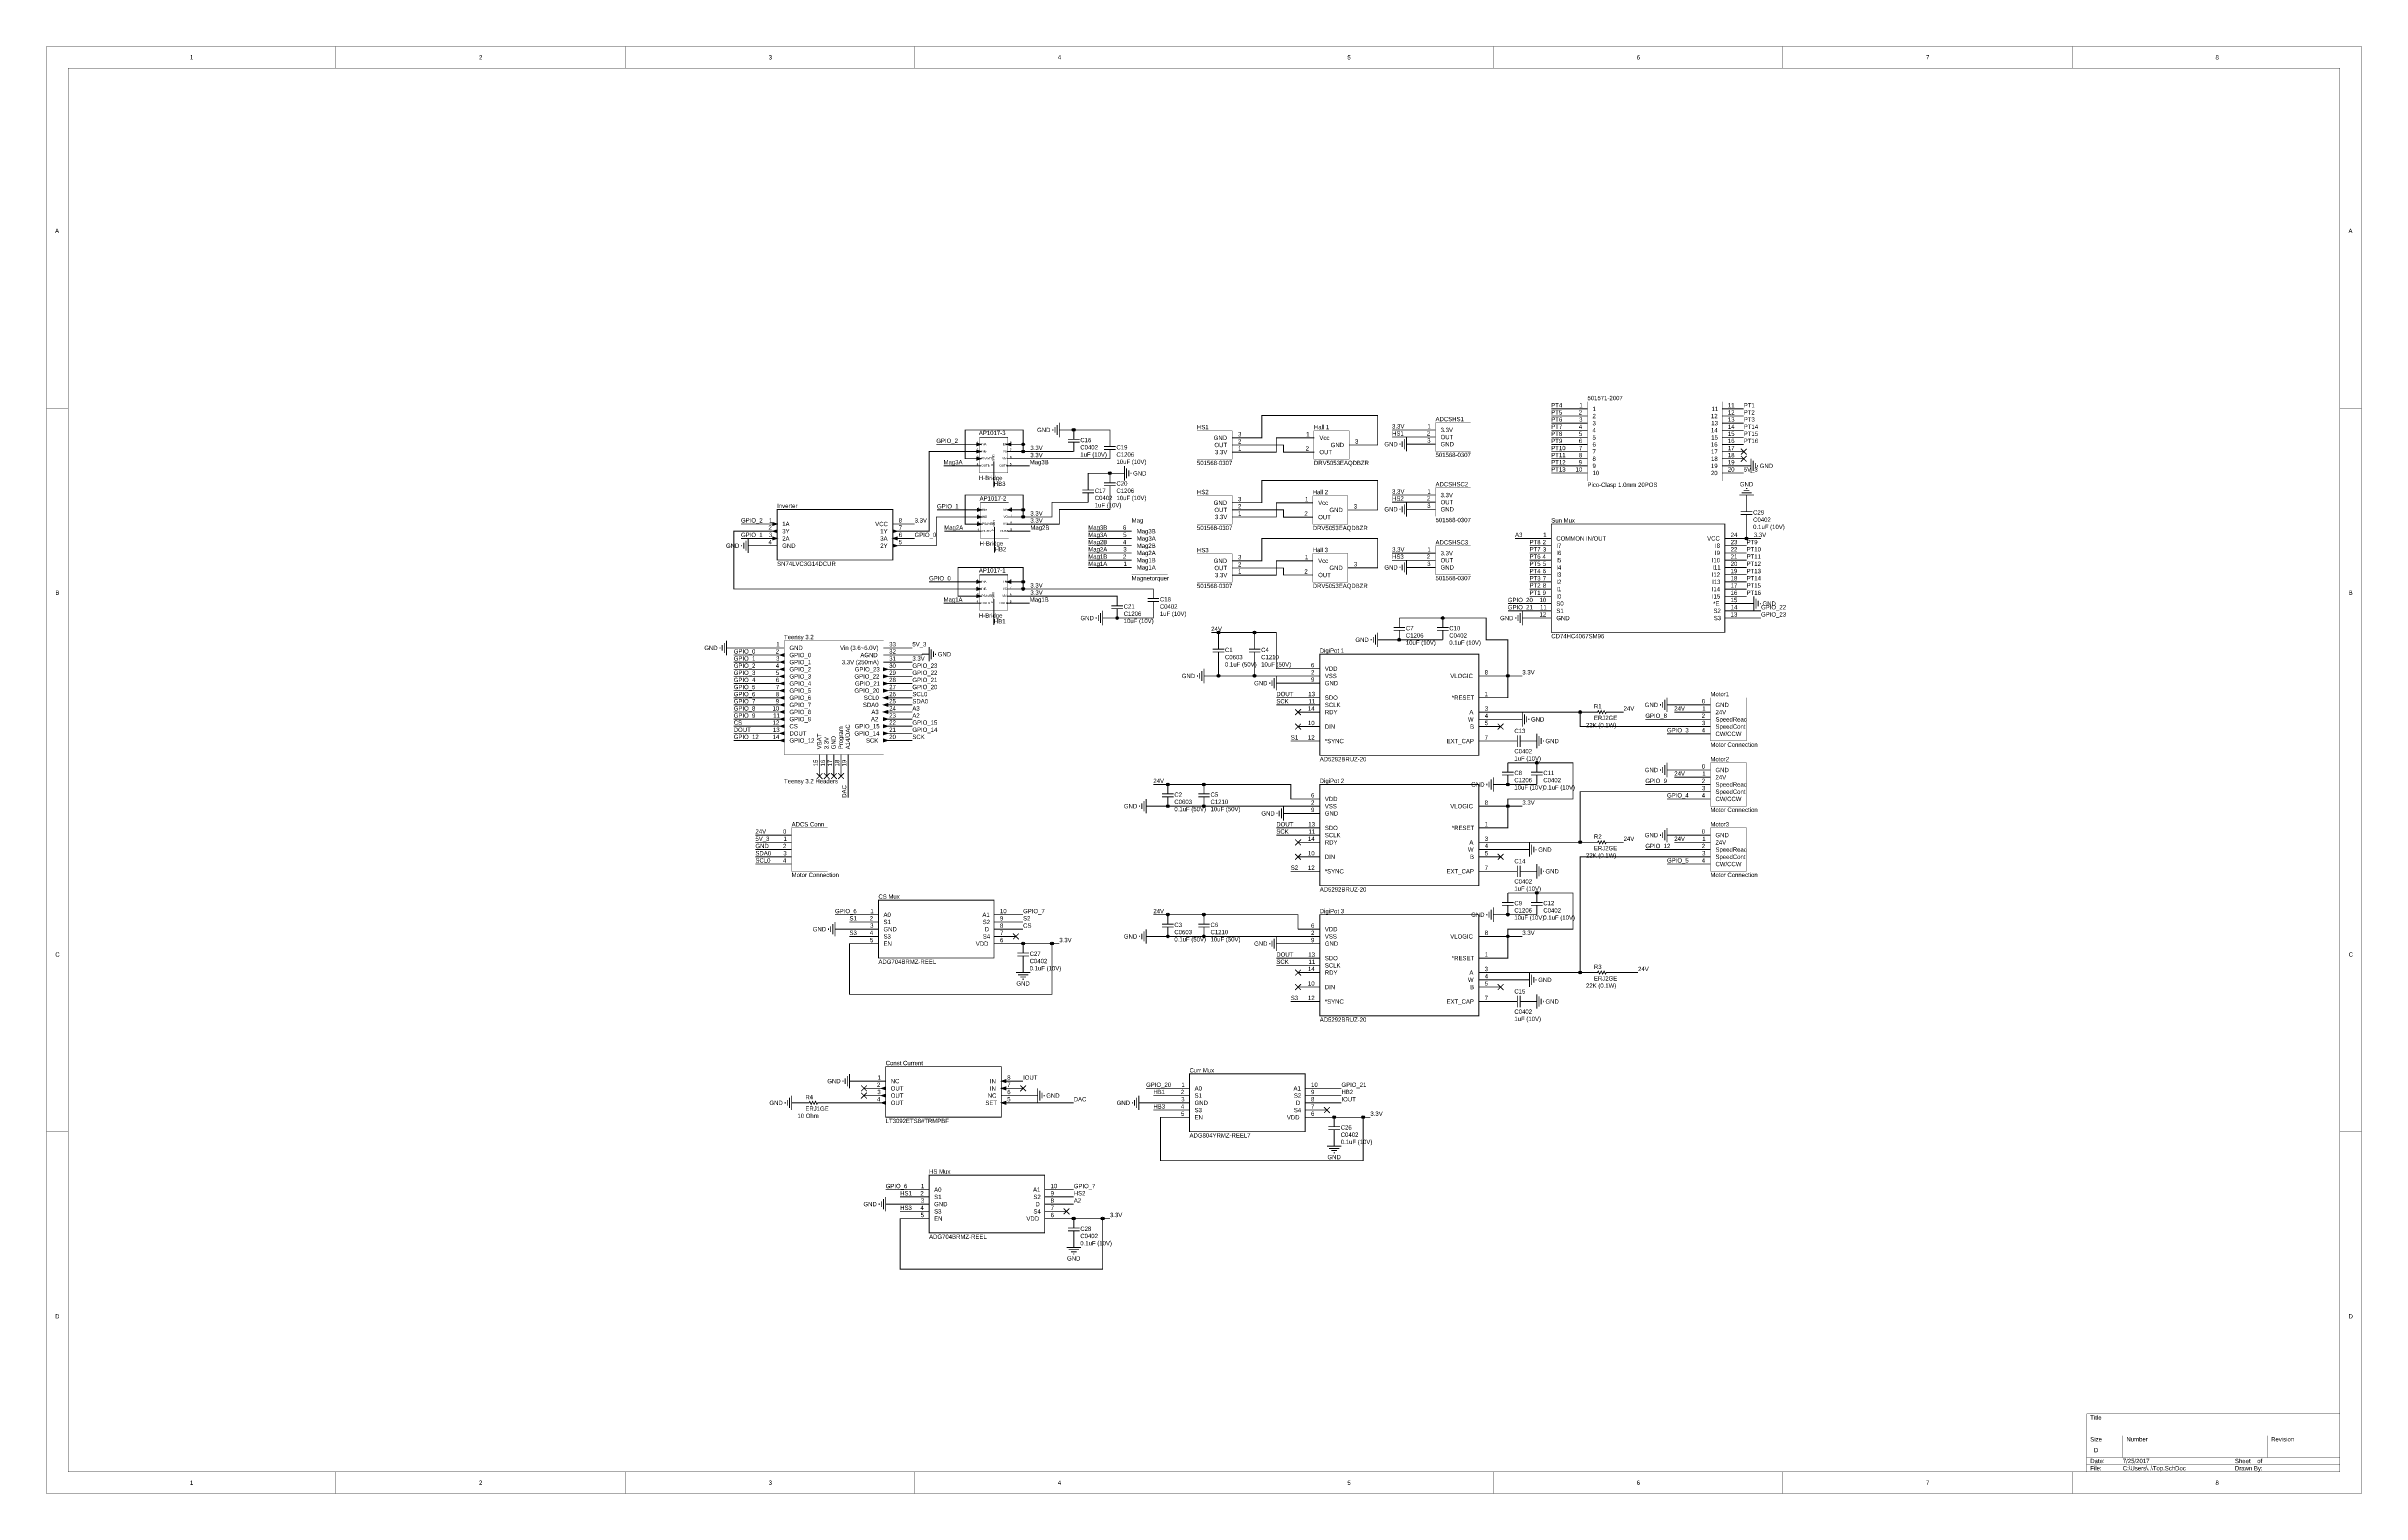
# Model space of a CAD drawing. Header units: millimetres. Extents: x 0 to 32, y 0 to 20.
import ezdxf

# ---------------------------------------------------------------- set-up
doc = ezdxf.new("R2010")
doc.units = ezdxf.units.MM
doc.header["$MEASUREMENT"] = 0
doc.layers.add('Sheet', color=255, linetype='Continuous')

msp = doc.modelspace()

# ---------------------------------------------------------------- linework, layer by layer
at = {"layer": 'Sheet'}
for points, const_width in [([(0, 20), (31.998, 20), (31.998, 0.002), (0, 0.002), (0, 20)], 0.0039), ([(4, 19.7), (4, 20)], 0.0039), ([(8, 19.7), (8, 20)], 0.0039), ([(12, 19.7), (12, 20)], 0.0039), ([(16, 19.7), (16, 20)], 0.0039), ([(20, 19.7), (20, 20)], 0.0039), ([(24, 19.7), (24, 20)], 0.0039), ([(28, 19.7), (28, 20)], 0.0039), ([(0.3, 19.7), (31.698, 19.7), (31.698, 0.302), (0.3, 0.302), (0.3, 19.7)], 0.0039), ([(21.3, 15.091), (23.164, 15.091), (23.164, 13.994), (21.3, 13.994), (21.3, 15.091)], 0.0039), ([(0.3, 15), (0, 15)], 0.0039), ([(13.94, 14.74), (13.94, 14.66)], 0.0118), ([(13.97, 14.77), (13.97, 14.63)], 0.0118), ([(14, 14.8), (14, 14.6)], 0.0118), ([(16.691, 14.591), (16.8, 14.591), (16.8, 14.9), (18.4, 14.9), (18.4, 14.492), (18.308, 14.492)], 0.0118), ([(19.2, 14.8), (19.686, 14.8), (19.686, 14.406), (19.2, 14.406), (19.2, 14.8)], 0.0039), ([(20.8, 14.991), (21, 14.991)], 0.0118), ([(20.8, 14.892), (21, 14.892)], 0.0118), ([(20.8, 14.794), (21, 14.794)], 0.0118), ([(21.3, 14.991), (21, 14.991)], 0.0118), ([(21.3, 14.892), (21, 14.892)], 0.0118), ([(21.3, 14.794), (21, 14.794)], 0.0118), ([(23.161, 14.991), (23.461, 14.991)], 0.0118), ([(23.161, 14.892), (23.461, 14.892)], 0.0118), ([(23.161, 14.794), (23.461, 14.794)], 0.0118), ([(31.7, 15), (32, 15)], 0.0039), ([(12, 13.3), (12.2, 13.3), (12.2, 14.402), (12.8, 14.402)], 0.0118), ([(12.3, 14.5), (12.8, 14.5)], 0.0118), ([(13.5, 14.5), (13.5, 14.7), (12.7, 14.7), (12.7, 14.303), (12.8, 14.303)], 0.0118), ([(12.918, 14.5), (12.8, 14.5)], 0.0118), ([(12.918, 14.402), (12.8, 14.402)], 0.0118), ([(12.898, 14.598), (13.292, 14.598)], 0.0118), ([(12.898, 14.598), (13.29, 14.598), (13.29, 14.108), (12.898, 14.108), (12.898, 14.598)], 0.0039), ([(13.272, 14.5), (13.391, 14.5)], 0.0118), ([(13.272, 14.402), (13.391, 14.402)], 0.0118), ([(13.5, 14.402), (13.5, 14.5), (13.391, 14.5)], 0.0118), ([(13.391, 14.402), (13.5, 14.402), (14.2, 14.402), (14.2, 14.4)], 0.0118), ([(13.91, 14.71), (13.91, 14.69)], 0.0118), ([(14.1, 14.7), (14, 14.7)], 0.0118), ([(14.7, 14.6), (14.7, 14.7), (14.2, 14.7), (14.1, 14.7)], 0.0118), ([(14.12, 14.57), (14.28, 14.57)], 0.0118), ([(14.28, 14.53), (14.12, 14.53)], 0.0118), ([(14.2, 14.6), (14.2, 14.7)], 0.0118), ([(14.2, 14.6), (14.2, 14.57)], 0.0118), ([(14.2, 14.5), (14.2, 14.53)], 0.0118), ([(14.2, 14.5), (14.2, 14.4)], 0.0118), ([(14.62, 14.47), (14.78, 14.47)], 0.0118), ([(14.78, 14.43), (14.62, 14.43)], 0.0118), ([(14.7, 14.5), (14.7, 14.6)], 0.0118), ([(14.7, 14.5), (14.7, 14.47)], 0.0118), ([(14.7, 14.4), (14.7, 14.43)], 0.0118), ([(14.7, 14.4), (14.7, 14.3)], 0.0118), ([(15.903, 14.689), (16.389, 14.689), (16.389, 14.295), (15.903, 14.295), (15.903, 14.689)], 0.0039), ([(16.391, 14.591), (16.691, 14.591)], 0.0118), ([(16.391, 14.492), (16.691, 14.492)], 0.0118), ([(16.691, 14.394), (17, 14.394), (17, 14.591), (17.225, 14.591)], 0.0118), ([(16.691, 14.492), (17.1, 14.492), (17.1, 14.394), (17.225, 14.394)], 0.0118), ([(17.525, 14.591), (17.225, 14.591)], 0.0118), ([(17.52, 14.689), (18.006, 14.689), (18.006, 14.295), (17.52, 14.295), (17.52, 14.689)], 0.0039), ([(18.008, 14.492), (18.308, 14.492)], 0.0118), ([(18.6, 14.7), (18.9, 14.7)], 0.0118), ([(18.6, 14.602), (18.9, 14.602)], 0.0118), ([(18.71, 14.513), (18.71, 14.493)], 0.0118), ([(18.74, 14.543), (18.74, 14.463)], 0.0118), ([(18.77, 14.573), (18.77, 14.433)], 0.0118), ([(18.8, 14.603), (18.8, 14.403)], 0.0118), ([(18.9, 14.503), (18.8, 14.503)], 0.0118), ([(19.2, 14.7), (18.9, 14.7)], 0.0118), ([(19.2, 14.602), (18.9, 14.602)], 0.0118), ([(19.2, 14.503), (18.9, 14.503)], 0.0118), ([(20.8, 14.695), (21, 14.695)], 0.0118), ([(20.8, 14.597), (21, 14.597)], 0.0118), ([(20.8, 14.498), (21, 14.498)], 0.0118), ([(20.8, 14.4), (21, 14.4)], 0.0118), ([(21.3, 14.695), (21, 14.695)], 0.0118), ([(21.3, 14.597), (21, 14.597)], 0.0118), ([(21.3, 14.498), (21, 14.498)], 0.0118), ([(21.3, 14.4), (21, 14.4)], 0.0118), ([(23.161, 14.695), (23.461, 14.695)], 0.0118), ([(23.161, 14.597), (23.461, 14.597)], 0.0118), ([(23.161, 14.498), (23.461, 14.498)], 0.0118), ([(23.161, 14.4), (23.461, 14.4)], 0.0118), ([(23.421, 14.36), (23.501, 14.44)], 0.0118), ([(23.421, 14.44), (23.501, 14.36)], 0.0118), ([(12.4, 14.205), (12.8, 14.205)], 0.0118), ([(12.918, 14.303), (12.8, 14.303)], 0.0118), ([(12.918, 14.205), (12.8, 14.205)], 0.0118), ([(13.095, 14.264), (13.095, 14.106)], 0.0118), ([(13.095, 13.906), (13.095, 14.106)], 0.0118), ([(13.272, 14.303), (13.391, 14.303)], 0.0118), ([(13.272, 14.205), (13.391, 14.205)], 0.0118), ([(14.7, 14.3), (14.7, 14.303), (13.391, 14.303)], 0.0118), ([(13.591, 14.205), (13.391, 14.205)], 0.0118), ([(14.4, 14), (14.4, 14.1), (14.7, 14.1), (14.8, 14.1)], 0.0118), ([(14.7, 14), (14.7, 14.1)], 0.0118), ([(14.8, 14.1), (14.9, 14.1)], 0.0118), ([(14.9, 14.2), (14.9, 14)], 0.0118), ([(14.93, 14.17), (14.93, 14.03)], 0.0118), ([(14.96, 14.14), (14.96, 14.06)], 0.0118), ([(14.99, 14.11), (14.99, 14.09)], 0.0118), ([(16.391, 14.394), (16.691, 14.394)], 0.0118), ([(17.525, 14.394), (17.225, 14.394)], 0.0118), ([(20.8, 14.302), (21, 14.302)], 0.0118), ([(20.8, 14.203), (21, 14.203)], 0.0118), ([(20.8, 14.105), (21, 14.105)], 0.0118), ([(21.3, 14.302), (21, 14.302)], 0.0118), ([(21.3, 14.203), (21, 14.203)], 0.0118), ([(21.3, 14.105), (21, 14.105)], 0.0118), ([(23.161, 14.302), (23.461, 14.302)], 0.0118), ([(23.161, 14.203), (23.461, 14.203)], 0.0118), ([(23.161, 14.105), (23.461, 14.105)], 0.0118), ([(23.421, 14.262), (23.501, 14.342)], 0.0118), ([(23.421, 14.342), (23.501, 14.262)], 0.0118), ([(23.461, 14.203), (23.561, 14.203)], 0.0118), ([(23.561, 14.303), (23.561, 14.103)], 0.0118), ([(23.591, 14.273), (23.591, 14.133)], 0.0118), ([(23.621, 14.243), (23.621, 14.163)], 0.0118), ([(23.651, 14.213), (23.651, 14.193)], 0.0118), ([(13.5, 13.595), (13.5, 13.8), (12.7, 13.8), (12.7, 13.398), (12.809, 13.398)], 0.0118), ([(13.4, 13.398), (14, 13.398), (14, 13.6), (14.7, 13.6), (14.7, 13.8)], 0.0118), ([(14.32, 13.87), (14.48, 13.87)], 0.0118), ([(14.48, 13.83), (14.32, 13.83)], 0.0118), ([(14.4, 13.9), (14.4, 14)], 0.0118), ([(14.4, 13.9), (14.4, 13.87)], 0.0118), ([(14.4, 13.8), (14.4, 13.83)], 0.0118), ([(14.4, 13.8), (14.4, 13.7)], 0.0118), ([(14.62, 13.97), (14.78, 13.97)], 0.0118), ([(14.78, 13.93), (14.62, 13.93)], 0.0118), ([(14.7, 14), (14.7, 13.97)], 0.0118), ([(14.7, 13.9), (14.7, 13.93)], 0.0118), ([(14.7, 13.9), (14.7, 13.8)], 0.0118), ([(15.903, 13.792), (16.389, 13.792), (16.389, 13.399), (15.903, 13.399), (15.903, 13.792)], 0.0039), ([(16.691, 13.694), (16.8, 13.694), (16.8, 14), (18.4, 14), (18.4, 13.594), (18.291, 13.594)], 0.0118), ([(17.503, 13.791), (17.989, 13.791), (17.989, 13.397), (17.503, 13.397), (17.503, 13.791)], 0.0039), ([(18.6, 13.8), (18.9, 13.8)], 0.0118), ([(19.2, 13.8), (18.9, 13.8)], 0.0118), ([(19.2, 13.9), (19.686, 13.9), (19.686, 13.506), (19.2, 13.506), (19.2, 13.9)], 0.0039), ([(23.4, 13.8), (23.6, 13.8)], 0.0118), ([(23.43, 13.83), (23.57, 13.83)], 0.0118), ([(23.46, 13.86), (23.54, 13.86)], 0.0118), ([(23.49, 13.89), (23.51, 13.89)], 0.0118), ([(23.5, 13.7), (23.5, 13.8)], 0.0118), ([(10.1, 13.6), (11.698, 13.6), (11.698, 12.902), (10.1, 12.902), (10.1, 13.6)], 0.0118), ([(12, 13.1), (12.3, 13.1), (12.3, 13.497), (12.809, 13.497)], 0.0118), ([(12.309, 13.595), (12.809, 13.595)], 0.0118), ([(12.928, 13.595), (12.809, 13.595)], 0.0118), ([(12.928, 13.497), (12.809, 13.497)], 0.0118), ([(12.908, 13.694), (13.302, 13.694)], 0.0118), ([(12.908, 13.694), (13.3, 13.694), (13.3, 13.203), (12.908, 13.203), (12.908, 13.694)], 0.0039), ([(13.282, 13.595), (13.4, 13.595)], 0.0118), ([(13.282, 13.497), (13.4, 13.497)], 0.0118), ([(13.4, 13.497), (13.5, 13.497), (13.9, 13.497), (13.9, 13.7), (14.4, 13.7)], 0.0118), ([(13.5, 13.497), (13.5, 13.595), (13.4, 13.595)], 0.0118), ([(16.391, 13.694), (16.691, 13.694)], 0.0118), ([(16.391, 13.595), (16.691, 13.595)], 0.0118), ([(16.391, 13.497), (16.691, 13.497)], 0.0118), ([(16.691, 13.497), (17, 13.497), (17, 13.692), (17.208, 13.692)], 0.0118), ([(16.691, 13.595), (17.1, 13.595), (17.1, 13.495), (17.208, 13.495)], 0.0118), ([(17.508, 13.692), (17.208, 13.692)], 0.0118), ([(17.508, 13.495), (17.208, 13.495)], 0.0118), ([(17.991, 13.594), (18.291, 13.594)], 0.0118), ([(18.6, 13.702), (18.9, 13.702)], 0.0118), ([(18.71, 13.613), (18.71, 13.593)], 0.0118), ([(18.74, 13.643), (18.74, 13.563)], 0.0118), ([(18.77, 13.673), (18.77, 13.533)], 0.0118), ([(18.8, 13.703), (18.8, 13.503)], 0.0118), ([(18.9, 13.603), (18.8, 13.603)], 0.0118), ([(19.2, 13.702), (18.9, 13.702)], 0.0118), ([(19.2, 13.603), (18.9, 13.603)], 0.0118), ([(23.42, 13.57), (23.58, 13.57)], 0.0118), ([(23.58, 13.53), (23.42, 13.53)], 0.0118), ([(23.5, 13.6), (23.5, 13.7)], 0.0118), ([(23.5, 13.6), (23.5, 13.57)], 0.0118), ([(23.5, 13.5), (23.5, 13.53)], 0.0118), ([(23.5, 13.5), (23.5, 13.4)], 0.0118), ([(9.8, 13.3), (9.5, 13.3), (9.5, 12.502), (12.8, 12.502)], 0.0118), ([(9.6, 13.4), (9.8, 13.4)], 0.0118), ([(9.6, 13.2), (9.8, 13.2)], 0.0118), ([(9.64, 13.14), (9.64, 13.06)], 0.0118), ([(9.67, 13.17), (9.67, 13.03)], 0.0118), ([(9.7, 13.2), (9.7, 13)], 0.0118), ([(10.1, 13.4), (9.8, 13.4)], 0.0118), ([(10.1, 13.3), (9.8, 13.3)], 0.0118), ([(10.1, 13.2), (9.8, 13.2)], 0.0118), ([(11.7, 13.4), (12, 13.4)], 0.0118), ([(11.7, 13.3), (12, 13.3)], 0.0118), ([(11.7, 13.2), (12, 13.2)], 0.0118), ([(12.409, 13.3), (12.809, 13.3)], 0.0118), ([(12.928, 13.398), (12.809, 13.398)], 0.0118), ([(12.928, 13.3), (12.809, 13.3)], 0.0118), ([(13.105, 13.359), (13.105, 13.202)], 0.0118), ([(13.105, 13.002), (13.105, 13.202)], 0.0118), ([(13.282, 13.398), (13.4, 13.398)], 0.0118), ([(13.282, 13.3), (13.4, 13.3)], 0.0118), ([(13.6, 13.3), (13.4, 13.3)], 0.0118), ([(14.4, 13.3), (14.7, 13.3)], 0.0118), ([(14.4, 13.2), (14.7, 13.2)], 0.0118), ([(15, 13.3), (14.7, 13.3)], 0.0118), ([(15, 13.2), (14.7, 13.2)], 0.0118), ([(15, 13.4), (15.498, 13.4), (15.498, 12.702), (15, 12.702), (15, 13.4)], 0.0039), ([(16.691, 12.891), (16.8, 12.891), (16.8, 13.2), (18.4, 13.2), (18.4, 12.794), (18.291, 12.794)], 0.0118), ([(20.5, 13.2), (20.3, 13.2)], 0.0118), ([(20.8, 13.2), (20.5, 13.2)], 0.0118), ([(20.8, 13.4), (23.198, 13.4), (23.198, 11.902), (20.8, 11.902), (20.8, 13.4)], 0.0118), ([(23.2, 13.2), (23.5, 13.2)], 0.0118), ([(23.5, 13.4), (23.5, 13.2), (23.7, 13.2)], 0.0118), ([(9.61, 13.11), (9.61, 13.09)], 0.0118), ([(9.8, 13.1), (9.7, 13.1)], 0.0118), ([(10.1, 13.1), (9.8, 13.1)], 0.0118), ([(11.7, 13.1), (12, 13.1)], 0.0118), ([(13.5, 12.6), (13.5, 12.8), (12.6, 12.8), (12.6, 12.403), (12.8, 12.403)], 0.0118), ([(14.4, 13.1), (14.7, 13.1)], 0.0118), ([(14.4, 13), (14.7, 13)], 0.0118), ([(14.4, 12.9), (14.7, 12.9)], 0.0118), ([(14.4, 12.8), (14.7, 12.8)], 0.0118), ([(15, 13.1), (14.7, 13.1)], 0.0118), ([(15, 13), (14.7, 13)], 0.0118), ([(15, 12.9), (14.7, 12.9)], 0.0118), ([(15, 12.8), (14.7, 12.8)], 0.0118), ([(15.903, 12.989), (16.389, 12.989), (16.389, 12.595), (15.903, 12.595), (15.903, 12.989)], 0.0039), ([(16.391, 12.891), (16.691, 12.891)], 0.0118), ([(16.691, 12.694), (17, 12.694), (17, 12.892), (17.208, 12.892)], 0.0118), ([(17.508, 12.892), (17.208, 12.892)], 0.0118), ([(17.503, 12.991), (17.989, 12.991), (17.989, 12.597), (17.503, 12.597), (17.503, 12.991)], 0.0039), ([(18.6, 12.997), (18.9, 12.997)], 0.0118), ([(18.6, 12.898), (18.9, 12.898)], 0.0118), ([(18.71, 12.81), (18.71, 12.79)], 0.0118), ([(18.74, 12.84), (18.74, 12.76)], 0.0118), ([(18.77, 12.87), (18.77, 12.73)], 0.0118), ([(18.8, 12.9), (18.8, 12.7)], 0.0118), ([(18.9, 12.8), (18.8, 12.8)], 0.0118), ([(19.2, 12.997), (18.9, 12.997)], 0.0118), ([(19.2, 12.898), (18.9, 12.898)], 0.0118), ([(19.2, 12.8), (18.9, 12.8)], 0.0118), ([(19.2, 13.097), (19.686, 13.097), (19.686, 12.703), (19.2, 12.703), (19.2, 13.097)], 0.0039), ([(20.8, 13.1), (20.5, 13.1)], 0.0118), ([(20.8, 13), (20.5, 13)], 0.0118), ([(20.8, 12.9), (20.5, 12.9)], 0.0118), ([(20.8, 12.8), (20.5, 12.8)], 0.0118), ([(23.2, 13.1), (23.5, 13.1)], 0.0118), ([(23.2, 13), (23.5, 13)], 0.0118), ([(23.2, 12.9), (23.5, 12.9)], 0.0118), ([(23.2, 12.8), (23.5, 12.8)], 0.0118), ([(12.2, 12.6), (12.8, 12.6)], 0.0118), ([(12.918, 12.6), (12.8, 12.6)], 0.0118), ([(12.918, 12.502), (12.8, 12.502)], 0.0118), ([(12.898, 12.698), (13.292, 12.698)], 0.0118), ([(12.898, 12.698), (13.29, 12.698), (13.29, 12.208), (12.898, 12.208), (12.898, 12.698)], 0.0039), ([(13.272, 12.6), (13.391, 12.6)], 0.0118), ([(13.272, 12.502), (13.391, 12.502)], 0.0118), ([(13.5, 12.502), (13.5, 12.6), (13.391, 12.6)], 0.0118), ([(13.391, 12.502), (13.5, 12.502), (15.3, 12.502), (15.3, 12.5)], 0.0118), ([(15.3, 12.4), (15.3, 12.5)], 0.0118), ([(16.391, 12.792), (16.691, 12.792)], 0.0118), ([(16.391, 12.694), (16.691, 12.694)], 0.0118), ([(16.691, 12.792), (17.1, 12.792), (17.1, 12.695), (17.208, 12.695)], 0.0118), ([(17.508, 12.695), (17.208, 12.695)], 0.0118), ([(17.991, 12.794), (18.291, 12.794)], 0.0118), ([(20.8, 12.7), (20.5, 12.7)], 0.0118), ([(20.8, 12.6), (20.5, 12.6)], 0.0118), ([(20.8, 12.5), (20.5, 12.5)], 0.0118), ([(23.2, 12.7), (23.5, 12.7)], 0.0118), ([(23.2, 12.6), (23.5, 12.6)], 0.0118), ([(23.2, 12.5), (23.5, 12.5)], 0.0118), ([(12.4, 12.305), (12.8, 12.305)], 0.0118), ([(12.918, 12.403), (12.8, 12.403)], 0.0118), ([(12.918, 12.305), (12.8, 12.305)], 0.0118), ([(13.095, 12.364), (13.095, 12.206)], 0.0118), ([(13.095, 12.006), (13.095, 12.206)], 0.0118), ([(13.272, 12.403), (13.391, 12.403)], 0.0118), ([(13.272, 12.305), (13.391, 12.305)], 0.0118), ([(13.391, 12.403), (14.8, 12.403), (14.8, 12.4)], 0.0118), ([(13.591, 12.305), (13.391, 12.305)], 0.0118), ([(14.57, 12.17), (14.57, 12.03)], 0.0118), ([(14.6, 12.2), (14.6, 12)], 0.0118), ([(14.7, 12.1), (14.8, 12.1), (15.3, 12.1), (15.3, 12.2)], 0.0118), ([(14.72, 12.27), (14.88, 12.27)], 0.0118), ([(14.88, 12.23), (14.72, 12.23)], 0.0118), ([(14.8, 12.3), (14.8, 12.4)], 0.0118), ([(14.8, 12.3), (14.8, 12.27)], 0.0118), ([(14.8, 12.2), (14.8, 12.23)], 0.0118), ([(14.8, 12.2), (14.8, 12.1)], 0.0118), ([(15.22, 12.37), (15.38, 12.37)], 0.0118), ([(15.38, 12.33), (15.22, 12.33)], 0.0118), ([(15.3, 12.4), (15.3, 12.37)], 0.0118), ([(15.3, 12.3), (15.3, 12.33)], 0.0118), ([(15.3, 12.3), (15.3, 12.2)], 0.0118), ([(20.5, 12.3), (20.2, 12.3)], 0.0118), ([(20.5, 12.2), (20.2, 12.2)], 0.0118), ([(20.37, 12.17), (20.37, 12.03)], 0.0118), ([(20.4, 12.2), (20.4, 12)], 0.0118), ([(20.8, 12.4), (20.5, 12.4)], 0.0118), ([(20.8, 12.3), (20.5, 12.3)], 0.0118), ([(20.8, 12.2), (20.5, 12.2)], 0.0118), ([(23.2, 12.4), (23.5, 12.4)], 0.0118), ([(23.2, 12.3), (23.5, 12.3)], 0.0118), ([(23.2, 12.2), (23.5, 12.2)], 0.0118), ([(23.5, 12.3), (23.6, 12.3)], 0.0118), ([(23.5, 12.2), (23.7, 12.2)], 0.0118), ([(23.6, 12.4), (23.6, 12.2)], 0.0118), ([(23.63, 12.37), (23.63, 12.23)], 0.0118), ([(23.66, 12.34), (23.66, 12.26)], 0.0118), ([(23.69, 12.31), (23.69, 12.29)], 0.0118), ([(14.51, 12.11), (14.51, 12.09)], 0.0118), ([(14.54, 12.14), (14.54, 12.06)], 0.0118), ([(14.7, 12.1), (14.6, 12.1)], 0.0118), ([(17.3, 11.4), (17, 11.4), (17, 11.9), (16.7, 11.9), (16.2, 11.9), (16.1, 11.9)], 0.0118), ([(16.2, 11.8), (16.2, 11.9)], 0.0118), ([(16.7, 11.8), (16.7, 11.9)], 0.0118), ([(18.34, 11.84), (18.34, 11.76)], 0.0118), ([(18.37, 11.87), (18.37, 11.73)], 0.0118), ([(18.4, 11.9), (18.4, 11.7)], 0.0118), ([(18.62, 11.97), (18.78, 11.97)], 0.0118), ([(18.78, 11.93), (18.62, 11.93)], 0.0118), ([(18.7, 12), (18.7, 12.1)], 0.0118), ([(20.2, 11.3), (20.2, 11.8), (19.9, 11.8), (19.9, 12.1), (19.3, 12.1), (18.7, 12.1)], 0.0118), ([(18.7, 12), (18.7, 11.97)], 0.0118), ([(18.7, 11.9), (18.7, 11.93)], 0.0118), ([(18.7, 11.9), (18.7, 11.8)], 0.0118), ([(19.22, 11.97), (19.38, 11.97)], 0.0118), ([(19.38, 11.93), (19.22, 11.93)], 0.0118), ([(19.3, 12), (19.3, 12.1)], 0.0118), ([(19.3, 12), (19.3, 11.97)], 0.0118), ([(19.3, 11.9), (19.3, 11.93)], 0.0118), ([(19.3, 11.9), (19.3, 11.8)], 0.0118), ([(20.31, 12.11), (20.31, 12.09)], 0.0118), ([(20.34, 12.14), (20.34, 12.06)], 0.0118), ([(20.5, 12.1), (20.4, 12.1)], 0.0118), ([(20.8, 12.1), (20.5, 12.1)], 0.0118), ([(23.2, 12.1), (23.5, 12.1)], 0.0118), ([(23.5, 12.1), (23.7, 12.1)], 0.0118), ([(9.31, 11.697), (9.31, 11.677)], 0.0118), ([(9.34, 11.727), (9.34, 11.647)], 0.0118), ([(9.37, 11.757), (9.37, 11.617)], 0.0118), ([(9.4, 11.787), (9.4, 11.587)], 0.0118), ([(9.5, 11.687), (9.4, 11.687)], 0.0118), ([(9.5, 11.687), (9.9, 11.687)], 0.0118), ([(9.5, 11.589), (9.9, 11.589)], 0.0118), ([(10.2, 11.687), (9.9, 11.687)], 0.0118), ([(10.2, 11.589), (9.9, 11.589)], 0.0118), ([(10.195, 11.787), (11.572, 11.787), (11.572, 10.213), (10.195, 10.213), (10.195, 11.787)], 0.0039), ([(11.569, 11.687), (11.869, 11.687)], 0.0118), ([(11.569, 11.589), (11.869, 11.589)], 0.0118), ([(11.969, 11.687), (11.869, 11.687)], 0.0118), ([(12.1, 11.6), (12.1, 11.589), (11.869, 11.589)], 0.0118), ([(12.1, 11.6), (12.2, 11.6)], 0.0118), ([(12.2, 11.7), (12.2, 11.5)], 0.0118), ([(12.23, 11.67), (12.23, 11.53)], 0.0118), ([(12.26, 11.64), (12.26, 11.56)], 0.0118), ([(12.29, 11.61), (12.29, 11.59)], 0.0118), ([(16.12, 11.67), (16.28, 11.67)], 0.0118), ([(16.28, 11.63), (16.12, 11.63)], 0.0118), ([(16.2, 11.7), (16.2, 11.8)], 0.0118), ([(16.2, 11.7), (16.2, 11.67)], 0.0118), ([(16.2, 11.6), (16.2, 11.63)], 0.0118), ([(16.2, 11.6), (16.2, 11.5)], 0.0118), ([(16.62, 11.67), (16.78, 11.67)], 0.0118), ([(16.78, 11.63), (16.62, 11.63)], 0.0118), ([(16.7, 11.7), (16.7, 11.8)], 0.0118), ([(16.7, 11.7), (16.7, 11.67)], 0.0118), ([(16.7, 11.6), (16.7, 11.63)], 0.0118), ([(16.7, 11.6), (16.7, 11.5)], 0.0118), ([(17.6, 11.6), (19.798, 11.6), (19.798, 10.202), (17.6, 10.202), (17.6, 11.6)], 0.0118), ([(18.31, 11.81), (18.31, 11.79)], 0.0118), ([(18.5, 11.8), (18.4, 11.8)], 0.0118), ([(19.3, 11.8), (18.7, 11.8), (18.5, 11.8)], 0.0118), ([(9.5, 11.491), (9.9, 11.491)], 0.0118), ([(9.5, 11.392), (9.9, 11.392)], 0.0118), ([(9.5, 11.294), (9.9, 11.294)], 0.0118), ([(10.2, 11.491), (9.9, 11.491)], 0.0118), ([(10.2, 11.392), (9.9, 11.392)], 0.0118), ([(10.2, 11.294), (9.9, 11.294)], 0.0118), ([(11.569, 11.491), (11.869, 11.491)], 0.0118), ([(11.569, 11.392), (11.869, 11.392)], 0.0118), ([(11.569, 11.294), (11.869, 11.294)], 0.0118), ([(11.969, 11.491), (11.869, 11.491)], 0.0118), ([(11.969, 11.392), (11.869, 11.392)], 0.0118), ([(11.969, 11.294), (11.869, 11.294)], 0.0118), ([(15.91, 11.31), (15.91, 11.29)], 0.0118), ([(15.94, 11.34), (15.94, 11.26)], 0.0118), ([(15.97, 11.37), (15.97, 11.23)], 0.0118), ([(16, 11.4), (16, 11.2)], 0.0118), ([(16.1, 11.3), (16, 11.3)], 0.0118), ([(17.3, 11.3), (16.7, 11.3), (16.2, 11.3), (16.1, 11.3)], 0.0118), ([(16.2, 11.5), (16.2, 11.3)], 0.0118), ([(16.7, 11.5), (16.7, 11.3)], 0.0118), ([(16.91, 11.21), (16.91, 11.19)], 0.0118), ([(16.94, 11.24), (16.94, 11.16)], 0.0118), ([(16.97, 11.27), (16.97, 11.13)], 0.0118), ([(17, 11.3), (17, 11.1)], 0.0118), ([(17.1, 11.2), (17, 11.2)], 0.0118), ([(17.1, 11.2), (17.3, 11.2)], 0.0118), ([(17.6, 11.4), (17.3, 11.4)], 0.0118), ([(17.6, 11.3), (17.3, 11.3)], 0.0118), ([(17.6, 11.2), (17.3, 11.2)], 0.0118), ([(19.8, 11.3), (20.1, 11.3)], 0.0118), ([(20.1, 11), (20.2, 11), (20.2, 11.3), (20.1, 11.3)], 0.0118), ([(20.2, 11.3), (20.4, 11.3)], 0.0118), ([(9.5, 11.195), (9.9, 11.195)], 0.0118), ([(9.5, 11.097), (9.9, 11.097)], 0.0118), ([(9.5, 10.998), (9.9, 10.998)], 0.0118), ([(9.5, 10.9), (9.9, 10.9)], 0.0118), ([(10.2, 11.195), (9.9, 11.195)], 0.0118), ([(10.2, 11.097), (9.9, 11.097)], 0.0118), ([(10.2, 10.998), (9.9, 10.998)], 0.0118), ([(10.2, 10.9), (9.9, 10.9)], 0.0118), ([(11.569, 11.195), (11.869, 11.195)], 0.0118), ([(11.569, 11.097), (11.869, 11.097)], 0.0118), ([(11.569, 10.998), (11.869, 10.998)], 0.0118), ([(11.569, 10.9), (11.869, 10.9)], 0.0118), ([(11.969, 11.195), (11.869, 11.195)], 0.0118), ([(11.969, 11.097), (11.869, 11.097)], 0.0118), ([(11.969, 10.998), (11.869, 10.998)], 0.0118), ([(11.969, 10.9), (11.869, 10.9)], 0.0118), ([(17, 11), (17.3, 11)], 0.0118), ([(17, 10.9), (17.3, 10.9)], 0.0118), ([(17.6, 11), (17.3, 11)], 0.0118), ([(17.6, 10.9), (17.3, 10.9)], 0.0118), ([(19.8, 11), (20.1, 11)], 0.0118), ([(22.31, 10.91), (22.31, 10.89)], 0.0118), ([(22.34, 10.94), (22.34, 10.86)], 0.0118), ([(22.37, 10.97), (22.37, 10.83)], 0.0118), ([(22.4, 11), (22.4, 10.8)], 0.0118), ([(22.5, 10.9), (22.4, 10.9)], 0.0118), ([(22.7, 10.9), (22.5, 10.9)], 0.0118), ([(23, 10.9), (22.7, 10.9)], 0.0118), ([(23, 11), (23.498, 11), (23.498, 10.402), (23, 10.402), (23, 11)], 0.0039), ([(9.5, 10.802), (9.9, 10.802)], 0.0118), ([(9.5, 10.703), (9.9, 10.703)], 0.0118), ([(9.5, 10.605), (9.9, 10.605)], 0.0118), ([(10.2, 10.802), (9.9, 10.802)], 0.0118), ([(10.2, 10.703), (9.9, 10.703)], 0.0118), ([(10.2, 10.605), (9.9, 10.605)], 0.0118), ([(11.569, 10.802), (11.869, 10.802)], 0.0118), ([(11.569, 10.703), (11.869, 10.703)], 0.0118), ([(11.569, 10.605), (11.869, 10.605)], 0.0118), ([(11.969, 10.802), (11.869, 10.802)], 0.0118), ([(11.969, 10.703), (11.869, 10.703)], 0.0118), ([(11.969, 10.605), (11.869, 10.605)], 0.0118), ([(17.26, 10.76), (17.34, 10.84)], 0.0118), ([(17.26, 10.84), (17.34, 10.76)], 0.0118), ([(17.26, 10.56), (17.34, 10.64)], 0.0118), ([(17.26, 10.64), (17.34, 10.56)], 0.0118), ([(17.6, 10.8), (17.3, 10.8)], 0.0118), ([(17.6, 10.6), (17.3, 10.6)], 0.0118), ([(19.8, 10.8), (20.1, 10.8)], 0.0118), ([(19.8, 10.7), (20.1, 10.7)], 0.0118), ([(19.8, 10.6), (20.1, 10.6)], 0.0118), ([(20.06, 10.56), (20.14, 10.64)], 0.0118), ([(20.06, 10.64), (20.14, 10.56)], 0.0118), ([(21.3, 10.8), (21.2, 10.8), (20.1, 10.8)], 0.0118), ([(20.3, 10.7), (20.1, 10.7)], 0.0118), ([(20.3, 10.7), (20.4, 10.7)], 0.0118), ([(20.4, 10.8), (20.4, 10.6)], 0.0118), ([(20.43, 10.77), (20.43, 10.63)], 0.0118), ([(20.46, 10.74), (20.46, 10.66)], 0.0118), ([(20.49, 10.71), (20.49, 10.69)], 0.0118), ([(21.2, 10.8), (21.2, 10.6), (22.7, 10.6)], 0.0118), ([(21.4, 10.8), (21.3, 10.8)], 0.0118), ([(21.6, 10.8), (21.56, 10.8), (21.55, 10.78), (21.53, 10.82), (21.51, 10.78), (21.49, 10.82), (21.47, 10.78), (21.45, 10.82), (21.44, 10.8), (21.4, 10.8)], 0.0118), ([(21.6, 10.8), (21.7, 10.8)], 0.0118), ([(21.7, 10.8), (21.8, 10.8)], 0.0118), ([(22.7, 10.7), (22.1, 10.7)], 0.0118), ([(22.7, 10.8), (22.5, 10.8)], 0.0118), ([(23, 10.8), (22.7, 10.8)], 0.0118), ([(23, 10.7), (22.7, 10.7)], 0.0118), ([(23, 10.6), (22.7, 10.6)], 0.0118), ([(9.5, 10.506), (9.9, 10.506)], 0.0118), ([(9.5, 10.408), (9.9, 10.408)], 0.0118), ([(10.2, 10.506), (9.9, 10.506)], 0.0118), ([(10.2, 10.408), (9.9, 10.408)], 0.0118), ([(11.569, 10.506), (11.869, 10.506)], 0.0118), ([(11.569, 10.408), (11.869, 10.408)], 0.0118), ([(11.969, 10.506), (11.869, 10.506)], 0.0118), ([(11.969, 10.408), (11.869, 10.408)], 0.0118), ([(17.2, 10.4), (17.3, 10.4)], 0.0118), ([(17.6, 10.4), (17.3, 10.4)], 0.0118), ([(19.8, 10.4), (20.1, 10.4)], 0.0118), ([(20.2, 10.4), (20.1, 10.4)], 0.0118), ([(20.3, 10.4), (20.2, 10.4)], 0.0118), ([(20.3, 10.4), (20.33, 10.4)], 0.0118), ([(20.33, 10.32), (20.33, 10.48)], 0.0118), ([(20.37, 10.48), (20.37, 10.32)], 0.0118), ([(20.4, 10.4), (20.37, 10.4)], 0.0118), ([(20.4, 10.4), (20.5, 10.4)], 0.0118), ([(20.5, 10.4), (20.6, 10.4)], 0.0118), ([(20.6, 10.5), (20.6, 10.3)], 0.0118), ([(20.63, 10.47), (20.63, 10.33)], 0.0118), ([(20.66, 10.44), (20.66, 10.36)], 0.0118), ([(20.69, 10.41), (20.69, 10.39)], 0.0118), ([(22.7, 10.5), (22.4, 10.5)], 0.0118), ([(23, 10.5), (22.7, 10.5)], 0.0118), ([(0.3, 10), (0, 10)], 0.0039), ([(10.647, 9.876), (10.727, 9.956)], 0.0118), ([(10.647, 9.956), (10.727, 9.876)], 0.0118), ([(10.687, 10.216), (10.687, 9.916)], 0.0118), ([(10.746, 9.876), (10.826, 9.956)], 0.0118), ([(10.746, 9.956), (10.826, 9.876)], 0.0118), ([(10.786, 10.216), (10.786, 9.916)], 0.0118), ([(10.844, 9.876), (10.924, 9.956)], 0.0118), ([(10.844, 9.956), (10.924, 9.876)], 0.0118), ([(10.884, 10.216), (10.884, 9.916)], 0.0118), ([(10.943, 9.876), (11.023, 9.956)], 0.0118), ([(10.943, 9.956), (11.023, 9.876)], 0.0118), ([(10.983, 10.216), (10.983, 9.916)], 0.0118), ([(11.081, 10.216), (11.081, 9.916)], 0.0118), ([(11.081, 9.616), (11.081, 9.916)], 0.0118), ([(20.12, 9.97), (20.28, 9.97)], 0.0118), ([(20.28, 9.93), (20.12, 9.93)], 0.0118), ([(20.2, 10), (20.2, 10.1)], 0.0118), ([(20.2, 9.5), (20.2, 9.6), (21.1, 9.6), (21.1, 10.1), (20.6, 10.1), (20.2, 10.1)], 0.0118), ([(20.2, 10), (20.2, 9.97)], 0.0118), ([(20.2, 9.9), (20.2, 9.93)], 0.0118), ([(20.52, 9.97), (20.68, 9.97)], 0.0118), ([(20.68, 9.93), (20.52, 9.93)], 0.0118), ([(20.6, 10), (20.6, 10.1)], 0.0118), ([(20.6, 10), (20.6, 9.97)], 0.0118), ([(20.6, 9.9), (20.6, 9.93)], 0.0118), ([(22.31, 10.01), (22.31, 9.99)], 0.0118), ([(22.34, 10.04), (22.34, 9.96)], 0.0118), ([(22.37, 10.07), (22.37, 9.93)], 0.0118), ([(22.4, 10.1), (22.4, 9.9)], 0.0118), ([(22.5, 10), (22.4, 10)], 0.0118), ([(22.7, 10), (22.5, 10)], 0.0118), ([(23, 10), (22.7, 10)], 0.0118), ([(23, 10.1), (23.498, 10.1), (23.498, 9.502), (23, 9.502), (23, 10.1)], 0.0039), ([(31.7, 10), (32, 10)], 0.0039), ([(15.2, 9.6), (15.2, 9.4)], 0.0118), ([(17.3, 9.6), (17.2, 9.6), (17.2, 9.8), (16, 9.8), (15.5, 9.8), (15.3, 9.8)], 0.0118), ([(15.42, 9.67), (15.58, 9.67)], 0.0118), ([(15.58, 9.63), (15.42, 9.63)], 0.0118), ([(15.5, 9.7), (15.5, 9.8)], 0.0118), ([(15.5, 9.7), (15.5, 9.67)], 0.0118), ([(15.5, 9.6), (15.5, 9.63)], 0.0118), ([(15.5, 9.6), (15.5, 9.5)], 0.0118), ([(15.92, 9.67), (16.08, 9.67)], 0.0118), ([(16.08, 9.63), (15.92, 9.63)], 0.0118), ([(16, 9.7), (16, 9.8)], 0.0118), ([(16, 9.7), (16, 9.67)], 0.0118), ([(16, 9.6), (16, 9.63)], 0.0118), ([(16, 9.6), (16, 9.5)], 0.0118), ([(17.6, 9.6), (17.3, 9.6)], 0.0118), ([(17.6, 9.8), (19.798, 9.8), (19.798, 8.402), (17.6, 8.402), (17.6, 9.8)], 0.0118), ([(19.91, 9.81), (19.91, 9.79)], 0.0118), ([(19.94, 9.84), (19.94, 9.76)], 0.0118), ([(19.97, 9.87), (19.97, 9.73)], 0.0118), ([(20, 9.9), (20, 9.7)], 0.0118), ([(20.1, 9.8), (20, 9.8)], 0.0118), ([(20.6, 9.8), (20.2, 9.8), (20.1, 9.8)], 0.0118), ([(20.2, 9.9), (20.2, 9.8)], 0.0118), ([(20.6, 9.9), (20.6, 9.8)], 0.0118), ([(22.7, 9.7), (21.2, 9.7), (21.2, 9)], 0.0118), ([(22.7, 9.8), (22.1, 9.8)], 0.0118), ([(22.7, 9.6), (22.4, 9.6)], 0.0118), ([(22.7, 9.9), (22.5, 9.9)], 0.0118), ([(23, 9.9), (22.7, 9.9)], 0.0118), ([(23, 9.8), (22.7, 9.8)], 0.0118), ([(23, 9.7), (22.7, 9.7)], 0.0118), ([(23, 9.6), (22.7, 9.6)], 0.0118), ([(15.11, 9.51), (15.11, 9.49)], 0.0118), ([(15.14, 9.54), (15.14, 9.46)], 0.0118), ([(15.17, 9.57), (15.17, 9.43)], 0.0118), ([(15.3, 9.5), (15.2, 9.5)], 0.0118), ([(17.3, 9.5), (16, 9.5), (15.5, 9.5), (15.3, 9.5)], 0.0118), ([(17.01, 9.41), (17.01, 9.39)], 0.0118), ([(17.04, 9.44), (17.04, 9.36)], 0.0118), ([(17.07, 9.47), (17.07, 9.33)], 0.0118), ([(17.1, 9.5), (17.1, 9.3)], 0.0118), ([(17.2, 9.4), (17.1, 9.4)], 0.0118), ([(17.3, 9.4), (17.2, 9.4)], 0.0118), ([(17.6, 9.5), (17.3, 9.5)], 0.0118), ([(17.6, 9.4), (17.3, 9.4)], 0.0118), ([(19.8, 9.5), (20.1, 9.5)], 0.0118), ([(20.1, 9.5), (20.2, 9.5), (20.2, 9.2), (20.1, 9.2)], 0.0118), ([(20.2, 9.5), (20.4, 9.5)], 0.0118), ([(9.8, 9.1), (10, 9.1)], 0.0118), ([(9.8, 9), (10, 9)], 0.0118), ([(10.3, 9.1), (10, 9.1)], 0.0118), ([(10.3, 9), (10, 9)], 0.0118), ([(10.3, 9.2), (10.798, 9.2), (10.798, 8.602), (10.3, 8.602), (10.3, 9.2)], 0.0039), ([(17, 9.2), (17.3, 9.2)], 0.0118), ([(17, 9.1), (17.3, 9.1)], 0.0118), ([(17.26, 8.96), (17.34, 9.04)], 0.0118), ([(17.26, 9.04), (17.34, 8.96)], 0.0118), ([(17.6, 9.2), (17.3, 9.2)], 0.0118), ([(17.6, 9.1), (17.3, 9.1)], 0.0118), ([(17.6, 9), (17.3, 9)], 0.0118), ([(19.8, 9.2), (20.1, 9.2)], 0.0118), ([(19.8, 9), (20.1, 9)], 0.0118), ([(20.1, 9), (21.2, 9), (21.3, 9)], 0.0118), ([(20.5, 9), (20.5, 8.8)], 0.0118), ([(20.53, 8.97), (20.53, 8.83)], 0.0118), ([(21.4, 9), (21.3, 9)], 0.0118), ([(21.6, 9), (21.56, 9), (21.55, 8.98), (21.53, 9.02), (21.51, 8.98), (21.49, 9.02), (21.47, 8.98), (21.45, 9.02), (21.44, 9), (21.4, 9)], 0.0118), ([(21.6, 9), (21.7, 9)], 0.0118), ([(21.7, 9), (21.8, 9)], 0.0118), ([(22.31, 9.11), (22.31, 9.09)], 0.0118), ([(22.34, 9.14), (22.34, 9.06)], 0.0118), ([(22.37, 9.17), (22.37, 9.03)], 0.0118), ([(22.4, 9.2), (22.4, 9)], 0.0118), ([(22.5, 9.1), (22.4, 9.1)], 0.0118), ([(22.7, 9.1), (22.5, 9.1)], 0.0118), ([(22.7, 9), (22.5, 9)], 0.0118), ([(23, 9.1), (22.7, 9.1)], 0.0118), ([(23, 9), (22.7, 9)], 0.0118), ([(23, 9.2), (23.498, 9.2), (23.498, 8.602), (23, 8.602), (23, 9.2)], 0.0039), ([(9.8, 8.9), (10, 8.9)], 0.0118), ([(9.8, 8.8), (10, 8.8)], 0.0118), ([(9.8, 8.7), (10, 8.7)], 0.0118), ([(10.3, 8.9), (10, 8.9)], 0.0118), ([(10.3, 8.8), (10, 8.8)], 0.0118), ([(10.3, 8.7), (10, 8.7)], 0.0118), ([(17.26, 8.76), (17.34, 8.84)], 0.0118), ([(17.26, 8.84), (17.34, 8.76)], 0.0118), ([(17.6, 8.8), (17.3, 8.8)], 0.0118), ([(19.8, 8.9), (20.1, 8.9)], 0.0118), ([(19.8, 8.8), (20.1, 8.8)], 0.0118), ([(20.06, 8.76), (20.14, 8.84)], 0.0118), ([(20.06, 8.84), (20.14, 8.76)], 0.0118), ([(20.4, 8.9), (20.1, 8.9)], 0.0118), ([(20.33, 8.52), (20.33, 8.68)], 0.0118), ([(20.37, 8.68), (20.37, 8.52)], 0.0118), ([(20.4, 8.9), (20.5, 8.9)], 0.0118), ([(20.56, 8.94), (20.56, 8.86)], 0.0118), ([(20.59, 8.91), (20.59, 8.89)], 0.0118), ([(20.6, 8.7), (20.6, 8.5)], 0.0118), ([(20.63, 8.67), (20.63, 8.53)], 0.0118), ([(20.66, 8.64), (20.66, 8.56)], 0.0118), ([(22.7, 8.8), (21.2, 8.8), (21.2, 7.2)], 0.0118), ([(22.1, 8.9), (22.7, 8.9)], 0.0118), ([(22.7, 8.7), (22.4, 8.7)], 0.0118), ([(23, 8.9), (22.7, 8.9)], 0.0118), ([(23, 8.8), (22.7, 8.8)], 0.0118), ([(23, 8.7), (22.7, 8.7)], 0.0118), ([(17.2, 8.6), (17.3, 8.6)], 0.0118), ([(17.6, 8.6), (17.3, 8.6)], 0.0118), ([(19.8, 8.6), (20.1, 8.6)], 0.0118), ([(20.2, 8.6), (20.1, 8.6)], 0.0118), ([(20.3, 8.6), (20.2, 8.6)], 0.0118), ([(20.3, 8.6), (20.33, 8.6)], 0.0118), ([(20.4, 8.6), (20.37, 8.6)], 0.0118), ([(20.4, 8.6), (20.5, 8.6)], 0.0118), ([(20.5, 8.6), (20.6, 8.6)], 0.0118), ([(20.69, 8.61), (20.69, 8.59)], 0.0118), ([(11.2, 8), (10.9, 8)], 0.0118), ([(11.5, 8), (11.2, 8)], 0.0118), ([(11.5, 8.2), (13.098, 8.2), (13.098, 7.402), (11.5, 7.402), (11.5, 8.2)], 0.0118), ([(13.1, 8), (13.4, 8)], 0.0118), ([(13.4, 8), (13.5, 8)], 0.0118), ([(17.3, 7.8), (17.3, 8), (16, 8), (15.5, 8), (15.3, 8)], 0.0118), ([(15.5, 7.9), (15.5, 8)], 0.0118), ([(16, 7.9), (16, 8)], 0.0118), ([(17.6, 8), (19.798, 8), (19.798, 6.602), (17.6, 6.602), (17.6, 8)], 0.0118), ([(19.91, 8.01), (19.91, 7.99)], 0.0118), ([(19.94, 8.04), (19.94, 7.96)], 0.0118), ([(19.97, 8.07), (19.97, 7.93)], 0.0118), ([(20, 8.1), (20, 7.9)], 0.0118), ([(20.1, 8), (20, 8)], 0.0118), ([(20.6, 8), (20.2, 8), (20.1, 8)], 0.0118), ([(20.12, 8.17), (20.28, 8.17)], 0.0118), ([(20.28, 8.13), (20.12, 8.13)], 0.0118), ([(20.2, 8.2), (20.2, 8.3)], 0.0118), ([(20.2, 7.7), (20.2, 7.8), (21.1, 7.8), (21.1, 8.3), (20.6, 8.3), (20.2, 8.3)], 0.0118), ([(20.2, 8.2), (20.2, 8.17)], 0.0118), ([(20.2, 8.1), (20.2, 8.13)], 0.0118), ([(20.2, 8.1), (20.2, 8)], 0.0118), ([(20.52, 8.17), (20.68, 8.17)], 0.0118), ([(20.68, 8.13), (20.52, 8.13)], 0.0118), ([(20.6, 8.2), (20.6, 8.3)], 0.0118), ([(20.6, 8.2), (20.6, 8.17)], 0.0118), ([(20.6, 8.1), (20.6, 8.13)], 0.0118), ([(20.6, 8.1), (20.6, 8)], 0.0118), ([(10.81, 7.81), (10.81, 7.79)], 0.0118), ([(10.84, 7.84), (10.84, 7.76)], 0.0118), ([(10.87, 7.87), (10.87, 7.73)], 0.0118), ([(10.9, 7.9), (10.9, 7.7)], 0.0118), ([(11, 7.8), (10.9, 7.8)], 0.0118), ([(11, 7.8), (11.2, 7.8)], 0.0118), ([(11.1, 7.9), (11.2, 7.9)], 0.0118), ([(11.1, 7.7), (11.2, 7.7)], 0.0118), ([(11.5, 7.9), (11.2, 7.9)], 0.0118), ([(11.5, 7.8), (11.2, 7.8)], 0.0118), ([(11.5, 7.7), (11.2, 7.7)], 0.0118), ([(13.1, 7.9), (13.4, 7.9)], 0.0118), ([(13.1, 7.8), (13.4, 7.8)], 0.0118), ([(13.1, 7.7), (13.4, 7.7)], 0.0118), ([(13.36, 7.66), (13.44, 7.74)], 0.0118), ([(13.36, 7.74), (13.44, 7.66)], 0.0118), ([(13.5, 7.9), (13.4, 7.9)], 0.0118), ([(13.5, 7.8), (13.4, 7.8)], 0.0118), ([(15.11, 7.71), (15.11, 7.69)], 0.0118), ([(15.14, 7.74), (15.14, 7.66)], 0.0118), ([(15.17, 7.77), (15.17, 7.63)], 0.0118), ([(15.2, 7.8), (15.2, 7.6)], 0.0118), ([(15.3, 7.7), (15.2, 7.7)], 0.0118), ([(17.3, 7.7), (16, 7.7), (15.5, 7.7), (15.3, 7.7)], 0.0118), ([(15.42, 7.87), (15.58, 7.87)], 0.0118), ([(15.58, 7.83), (15.42, 7.83)], 0.0118), ([(15.5, 7.9), (15.5, 7.87)], 0.0118), ([(15.5, 7.8), (15.5, 7.83)], 0.0118), ([(15.5, 7.8), (15.5, 7.7)], 0.0118), ([(15.92, 7.87), (16.08, 7.87)], 0.0118), ([(16.08, 7.83), (15.92, 7.83)], 0.0118), ([(16, 7.9), (16, 7.87)], 0.0118), ([(16, 7.8), (16, 7.83)], 0.0118), ([(16, 7.8), (16, 7.7)], 0.0118), ([(17, 7.7), (17, 7.5)], 0.0118), ([(17.6, 7.8), (17.3, 7.8)], 0.0118), ([(17.6, 7.7), (17.3, 7.7)], 0.0118), ([(19.8, 7.7), (20.1, 7.7)], 0.0118), ([(20.1, 7.4), (20.2, 7.4), (20.2, 7.7), (20.1, 7.7)], 0.0118), ([(20.2, 7.7), (20.4, 7.7)], 0.0118), ([(13.9, 7.6), (13.9, 6.9), (11.1, 6.9), (11.1, 7.6), (11.2, 7.6)], 0.0118), ([(11.5, 7.6), (11.2, 7.6)], 0.0118), ([(13.1, 7.6), (13.4, 7.6)], 0.0118), ([(13.4, 7.6), (13.5, 7.6), (13.9, 7.6), (14, 7.6)], 0.0118), ([(13.42, 7.47), (13.58, 7.47)], 0.0118), ([(13.58, 7.43), (13.42, 7.43)], 0.0118), ([(13.5, 7.5), (13.5, 7.6)], 0.0118), ([(13.5, 7.5), (13.5, 7.47)], 0.0118), ([(13.5, 7.4), (13.5, 7.43)], 0.0118), ([(13.5, 7.4), (13.5, 7.3)], 0.0118), ([(16.91, 7.61), (16.91, 7.59)], 0.0118), ([(16.94, 7.64), (16.94, 7.56)], 0.0118), ([(16.97, 7.67), (16.97, 7.53)], 0.0118), ([(17.1, 7.6), (17, 7.6)], 0.0118), ([(17, 7.4), (17.3, 7.4)], 0.0118), ([(17.1, 7.6), (17.3, 7.6)], 0.0118), ([(17.6, 7.6), (17.3, 7.6)], 0.0118), ([(17.6, 7.4), (17.3, 7.4)], 0.0118), ([(19.8, 7.4), (20.1, 7.4)], 0.0118), ([(13.4, 7.2), (13.6, 7.2)], 0.0118), ([(13.43, 7.17), (13.57, 7.17)], 0.0118), ([(13.46, 7.14), (13.54, 7.14)], 0.0118), ([(13.49, 7.11), (13.51, 7.11)], 0.0118), ([(13.5, 7.3), (13.5, 7.2)], 0.0118), ([(17, 7.3), (17.3, 7.3)], 0.0118), ([(17.26, 7.16), (17.34, 7.24)], 0.0118), ([(17.26, 7.24), (17.34, 7.16)], 0.0118), ([(17.26, 6.96), (17.34, 7.04)], 0.0118), ([(17.26, 7.04), (17.34, 6.96)], 0.0118), ([(17.6, 7.3), (17.3, 7.3)], 0.0118), ([(17.6, 7.2), (17.3, 7.2)], 0.0118), ([(19.8, 7.2), (20.1, 7.2)], 0.0118), ([(19.8, 7.1), (20.1, 7.1)], 0.0118), ([(20.06, 6.96), (20.14, 7.04)], 0.0118), ([(20.06, 7.04), (20.14, 6.96)], 0.0118), ([(20.1, 7.2), (21.2, 7.2), (21.3, 7.2)], 0.0118), ([(20.4, 7.1), (20.1, 7.1)], 0.0118), ([(20.4, 7.1), (20.5, 7.1)], 0.0118), ([(20.5, 7.2), (20.5, 7)], 0.0118), ([(20.53, 7.17), (20.53, 7.03)], 0.0118), ([(20.56, 7.14), (20.56, 7.06)], 0.0118), ([(20.59, 7.11), (20.59, 7.09)], 0.0118), ([(21.4, 7.2), (21.3, 7.2)], 0.0118), ([(21.6, 7.2), (21.56, 7.2), (21.55, 7.18), (21.53, 7.22), (21.51, 7.18), (21.49, 7.22), (21.47, 7.18), (21.45, 7.22), (21.44, 7.2), (21.4, 7.2)], 0.0118), ([(21.6, 7.2), (21.7, 7.2)], 0.0118), ([(21.7, 7.2), (22, 7.2)], 0.0118), ([(17.2, 6.8), (17.3, 6.8)], 0.0118), ([(17.6, 7), (17.3, 7)], 0.0118), ([(17.6, 6.8), (17.3, 6.8)], 0.0118), ([(19.8, 7), (20.1, 7)], 0.0118), ([(19.8, 6.8), (20.1, 6.8)], 0.0118), ([(20.2, 6.8), (20.1, 6.8)], 0.0118), ([(20.3, 6.8), (20.2, 6.8)], 0.0118), ([(20.3, 6.8), (20.33, 6.8)], 0.0118), ([(20.33, 6.72), (20.33, 6.88)], 0.0118), ([(20.37, 6.88), (20.37, 6.72)], 0.0118), ([(20.4, 6.8), (20.37, 6.8)], 0.0118), ([(20.4, 6.8), (20.5, 6.8)], 0.0118), ([(20.5, 6.8), (20.6, 6.8)], 0.0118), ([(20.6, 6.9), (20.6, 6.7)], 0.0118), ([(20.63, 6.87), (20.63, 6.73)], 0.0118), ([(20.66, 6.84), (20.66, 6.76)], 0.0118), ([(20.69, 6.81), (20.69, 6.79)], 0.0118), ([(11.07, 5.77), (11.07, 5.63)], 0.0118), ([(11.1, 5.8), (11.1, 5.6)], 0.0118), ([(11.6, 5.9), (13.198, 5.9), (13.198, 5.202), (11.6, 5.202), (11.6, 5.9)], 0.0118), ([(15.8, 5.8), (17.398, 5.8), (17.398, 5.002), (15.8, 5.002), (15.8, 5.8)], 0.0118), ([(10.24, 5.44), (10.24, 5.36)], 0.0118), ([(10.27, 5.47), (10.27, 5.33)], 0.0118), ([(10.3, 5.5), (10.3, 5.3)], 0.0118), ([(11.01, 5.71), (11.01, 5.69)], 0.0118), ([(11.04, 5.74), (11.04, 5.66)], 0.0118), ([(11.2, 5.7), (11.1, 5.7)], 0.0118), ([(11.2, 5.7), (11.3, 5.7)], 0.0118), ([(11.26, 5.56), (11.34, 5.64)], 0.0118), ([(11.26, 5.64), (11.34, 5.56)], 0.0118), ([(11.26, 5.46), (11.34, 5.54)], 0.0118), ([(11.26, 5.54), (11.34, 5.46)], 0.0118), ([(11.6, 5.7), (11.3, 5.7)], 0.0118), ([(11.6, 5.6), (11.3, 5.6)], 0.0118), ([(11.6, 5.5), (11.3, 5.5)], 0.0118), ([(13.2, 5.7), (13.5, 5.7)], 0.0118), ([(13.2, 5.6), (13.5, 5.6)], 0.0118), ([(13.2, 5.5), (13.5, 5.5)], 0.0118), ([(13.46, 5.56), (13.54, 5.64)], 0.0118), ([(13.46, 5.64), (13.54, 5.56)], 0.0118), ([(13.6, 5.5), (13.5, 5.5)], 0.0118), ([(13.6, 5.5), (13.7, 5.5)], 0.0118), ([(13.7, 5.6), (13.7, 5.4)], 0.0118), ([(13.73, 5.57), (13.73, 5.43)], 0.0118), ([(13.76, 5.54), (13.76, 5.46)], 0.0118), ([(13.79, 5.51), (13.79, 5.49)], 0.0118), ([(15.04, 5.44), (15.04, 5.36)], 0.0118), ([(15.07, 5.47), (15.07, 5.33)], 0.0118), ([(15.1, 5.5), (15.1, 5.3)], 0.0118), ([(15.5, 5.6), (15.2, 5.6)], 0.0118), ([(15.5, 5.5), (15.3, 5.5)], 0.0118), ([(15.8, 5.6), (15.5, 5.6)], 0.0118), ([(15.8, 5.5), (15.5, 5.5)], 0.0118), ([(17.4, 5.6), (17.7, 5.6)], 0.0118), ([(17.4, 5.5), (17.7, 5.5)], 0.0118), ([(17.7, 5.6), (17.9, 5.6)], 0.0118), ([(17.7, 5.5), (17.9, 5.5)], 0.0118), ([(10.21, 5.41), (10.21, 5.39)], 0.0118), ([(10.4, 5.4), (10.3, 5.4)], 0.0118), ([(10.5, 5.4), (10.4, 5.4)], 0.0118), ([(10.7, 5.4), (10.66, 5.4), (10.65, 5.38), (10.63, 5.42), (10.61, 5.38), (10.59, 5.42), (10.57, 5.38), (10.55, 5.42), (10.54, 5.4), (10.5, 5.4)], 0.0118), ([(10.7, 5.4), (10.8, 5.4)], 0.0118), ([(11.3, 5.4), (10.8, 5.4)], 0.0118), ([(11.6, 5.4), (11.3, 5.4)], 0.0118), ([(13.2, 5.4), (13.5, 5.4)], 0.0118), ([(14.2, 5.4), (13.5, 5.4)], 0.0118), ([(15.01, 5.41), (15.01, 5.39)], 0.0118), ([(15.2, 5.4), (15.1, 5.4)], 0.0118), ([(15.2, 5.4), (15.5, 5.4)], 0.0118), ([(15.5, 5.3), (15.3, 5.3)], 0.0118), ([(15.5, 5.2), (15.4, 5.2), (15.4, 4.6), (18.2, 4.6), (18.2, 5.2)], 0.0118), ([(15.8, 5.4), (15.5, 5.4)], 0.0118), ([(15.8, 5.3), (15.5, 5.3)], 0.0118), ([(15.8, 5.2), (15.5, 5.2)], 0.0118), ([(17.4, 5.4), (17.7, 5.4)], 0.0118), ([(17.4, 5.3), (17.7, 5.3)], 0.0118), ([(17.4, 5.2), (17.7, 5.2)], 0.0118), ([(17.66, 5.26), (17.74, 5.34)], 0.0118), ([(17.66, 5.34), (17.74, 5.26)], 0.0118), ([(17.7, 5.4), (17.9, 5.4)], 0.0118), ([(17.7, 5.2), (17.8, 5.2), (18.2, 5.2), (18.3, 5.2)], 0.0118), ([(17.8, 5.1), (17.8, 5.2)], 0.0118), ([(0.3, 5), (0, 5)], 0.0039), ([(17.7, 4.8), (17.9, 4.8)], 0.0118), ([(17.72, 5.07), (17.88, 5.07)], 0.0118), ([(17.88, 5.03), (17.72, 5.03)], 0.0118), ([(17.8, 5.1), (17.8, 5.07)], 0.0118), ([(17.8, 5), (17.8, 5.03)], 0.0118), ([(17.8, 5), (17.8, 4.9)], 0.0118), ([(17.8, 4.9), (17.8, 4.8)], 0.0118), ([(31.7, 5), (32, 5)], 0.0039), ([(17.73, 4.77), (17.87, 4.77)], 0.0118), ([(17.76, 4.74), (17.84, 4.74)], 0.0118), ([(17.79, 4.71), (17.81, 4.71)], 0.0118), ([(11.9, 4.2), (11.6, 4.2)], 0.0118), ([(12.2, 4.2), (11.9, 4.2)], 0.0118), ([(12.2, 4.4), (13.798, 4.4), (13.798, 3.602), (12.2, 3.602), (12.2, 4.4)], 0.0118), ([(13.8, 4.2), (14.1, 4.2)], 0.0118), ([(14.1, 4.2), (14.2, 4.2)], 0.0118), ([(11.51, 4.01), (11.51, 3.99)], 0.0118), ([(11.54, 4.04), (11.54, 3.96)], 0.0118), ([(11.57, 4.07), (11.57, 3.93)], 0.0118), ([(11.6, 4.1), (11.6, 3.9)], 0.0118), ([(11.7, 4), (11.6, 4)], 0.0118), ([(11.7, 4), (11.9, 4)], 0.0118), ([(11.8, 4.1), (11.9, 4.1)], 0.0118), ([(11.8, 3.9), (11.9, 3.9)], 0.0118), ([(12.2, 4.1), (11.9, 4.1)], 0.0118), ([(12.2, 4), (11.9, 4)], 0.0118), ([(12.2, 3.9), (11.9, 3.9)], 0.0118), ([(13.8, 4.1), (14.1, 4.1)], 0.0118), ([(13.8, 4), (14.1, 4)], 0.0118), ([(13.8, 3.9), (14.1, 3.9)], 0.0118), ([(14.06, 3.86), (14.14, 3.94)], 0.0118), ([(14.06, 3.94), (14.14, 3.86)], 0.0118), ([(14.2, 4.1), (14.1, 4.1)], 0.0118), ([(14.2, 4), (14.1, 4)], 0.0118), ([(14.6, 3.8), (14.6, 3.1), (11.8, 3.1), (11.8, 3.8), (11.9, 3.8)], 0.0118), ([(12.2, 3.8), (11.9, 3.8)], 0.0118), ([(13.8, 3.8), (14.1, 3.8)], 0.0118), ([(14.1, 3.8), (14.2, 3.8), (14.6, 3.8), (14.7, 3.8)], 0.0118), ([(14.12, 3.67), (14.28, 3.67)], 0.0118), ([(14.28, 3.63), (14.12, 3.63)], 0.0118), ([(14.2, 3.7), (14.2, 3.8)], 0.0118), ([(14.2, 3.7), (14.2, 3.67)], 0.0118), ([(14.2, 3.6), (14.2, 3.63)], 0.0118), ([(14.2, 3.6), (14.2, 3.5)], 0.0118), ([(14.1, 3.4), (14.3, 3.4)], 0.0118), ([(14.13, 3.37), (14.27, 3.37)], 0.0118), ([(14.16, 3.34), (14.24, 3.34)], 0.0118), ([(14.19, 3.31), (14.21, 3.31)], 0.0118), ([(14.2, 3.5), (14.2, 3.4)], 0.0118), ([(28.2, 1.1), (31.7, 1.1)], 0.0039), ([(28.2, 0.3), (28.2, 1.1)], 0.0039), ([(28.2, 0.8), (31.7, 0.8)], 0.0039), ([(28.7, 0.5), (28.7, 0.8)], 0.0039), ([(30.7, 0.5), (30.7, 0.8)], 0.0039), ([(28.2, 0.5), (31.7, 0.5)], 0.0039), ([(28.2, 0.4), (31.7, 0.4)], 0.0039), ([(30.2, 0.3), (30.2, 0.5)], 0.0039), ([(4, 0.3), (4, 0)], 0.0039), ([(8, 0.3), (8, 0)], 0.0039), ([(12, 0.3), (12, 0)], 0.0039), ([(16, 0.3), (16, 0)], 0.0039), ([(20, 0.3), (20, 0)], 0.0039), ([(24, 0.3), (24, 0)], 0.0039), ([(28, 0.3), (28, 0)], 0.0039)]:
    msp.add_lwpolyline(points, dxfattribs=dict(at, const_width=const_width))
at = {"layer": 'Sheet', "const_width": 0.0118}
for points in [[(12.918, 14.5), (12.858, 14.48), (12.858, 14.52), (12.918, 14.5)], [(12.858, 14.52), (12.918, 14.5), (12.858, 14.48), (12.858, 14.52)], [(12.918, 14.402), (12.858, 14.382), (12.858, 14.422), (12.918, 14.402)], [(12.858, 14.422), (12.918, 14.402), (12.858, 14.382), (12.858, 14.422)], [(13.332, 14.48), (13.272, 14.5), (13.332, 14.52), (13.332, 14.48)], [(13.332, 14.52), (13.272, 14.5), (13.332, 14.48), (13.332, 14.52)], [(12.918, 14.303), (12.858, 14.283), (12.858, 14.323), (12.918, 14.303)], [(12.858, 14.323), (12.918, 14.303), (12.858, 14.283), (12.858, 14.323)], [(12.928, 13.595), (12.868, 13.575), (12.868, 13.615), (12.928, 13.595)], [(12.868, 13.615), (12.928, 13.595), (12.868, 13.575), (12.868, 13.615)], [(12.928, 13.497), (12.868, 13.477), (12.868, 13.517), (12.928, 13.497)], [(12.868, 13.517), (12.928, 13.497), (12.868, 13.477), (12.868, 13.517)], [(13.342, 13.575), (13.282, 13.595), (13.342, 13.615), (13.342, 13.575)], [(13.342, 13.615), (13.282, 13.595), (13.342, 13.575), (13.342, 13.615)], [(10.1, 13.28), (10.04, 13.3), (10.1, 13.32), (10.1, 13.28)], [(10.04, 13.3), (10.1, 13.32), (10.1, 13.28), (10.04, 13.3)], [(10.1, 13.4), (10.04, 13.38), (10.04, 13.42), (10.1, 13.4)], [(10.04, 13.42), (10.1, 13.4), (10.04, 13.38), (10.04, 13.42)], [(10.1, 13.2), (10.04, 13.18), (10.04, 13.22), (10.1, 13.2)], [(10.04, 13.22), (10.1, 13.2), (10.04, 13.18), (10.04, 13.22)], [(11.76, 13.18), (11.7, 13.2), (11.76, 13.22), (11.76, 13.18)], [(11.76, 13.22), (11.7, 13.2), (11.76, 13.18), (11.76, 13.22)], [(11.76, 13.3), (11.7, 13.28), (11.7, 13.32), (11.76, 13.3)], [(11.76, 13.3), (11.7, 13.32), (11.7, 13.28), (11.76, 13.3)], [(11.76, 13.1), (11.7, 13.08), (11.7, 13.12), (11.76, 13.1)], [(11.76, 13.1), (11.7, 13.12), (11.7, 13.08), (11.76, 13.1)], [(12.928, 13.398), (12.868, 13.378), (12.868, 13.418), (12.928, 13.398)], [(12.868, 13.418), (12.928, 13.398), (12.868, 13.378), (12.868, 13.418)], [(12.918, 12.6), (12.858, 12.58), (12.858, 12.62), (12.918, 12.6)], [(12.858, 12.62), (12.918, 12.6), (12.858, 12.58), (12.858, 12.62)], [(12.918, 12.502), (12.858, 12.482), (12.858, 12.522), (12.918, 12.502)], [(12.858, 12.522), (12.918, 12.502), (12.858, 12.482), (12.858, 12.522)], [(13.332, 12.58), (13.272, 12.6), (13.332, 12.62), (13.332, 12.58)], [(13.332, 12.62), (13.272, 12.6), (13.332, 12.58), (13.332, 12.62)], [(12.918, 12.403), (12.858, 12.383), (12.858, 12.423), (12.918, 12.403)], [(12.858, 12.423), (12.918, 12.403), (12.858, 12.383), (12.858, 12.423)], [(10.2, 11.569), (10.14, 11.589), (10.2, 11.609), (10.2, 11.569)], [(10.14, 11.589), (10.2, 11.609), (10.2, 11.569), (10.14, 11.589)], [(10.2, 11.471), (10.14, 11.491), (10.2, 11.511), (10.2, 11.471)], [(10.14, 11.491), (10.2, 11.511), (10.2, 11.471), (10.14, 11.491)], [(10.2, 11.372), (10.14, 11.392), (10.2, 11.412), (10.2, 11.372)], [(10.14, 11.392), (10.2, 11.412), (10.2, 11.372), (10.14, 11.392)], [(10.2, 11.274), (10.14, 11.294), (10.2, 11.314), (10.2, 11.274)], [(10.14, 11.294), (10.2, 11.314), (10.2, 11.274), (10.14, 11.294)], [(10.2, 11.175), (10.14, 11.195), (10.2, 11.215), (10.2, 11.175)], [(10.14, 11.195), (10.2, 11.215), (10.2, 11.175), (10.14, 11.195)], [(11.629, 11.392), (11.569, 11.372), (11.569, 11.412), (11.629, 11.392)], [(11.629, 11.392), (11.569, 11.412), (11.569, 11.372), (11.629, 11.392)], [(11.629, 11.294), (11.569, 11.274), (11.569, 11.314), (11.629, 11.294)], [(11.629, 11.294), (11.569, 11.314), (11.569, 11.274), (11.629, 11.294)], [(11.629, 11.195), (11.569, 11.175), (11.569, 11.215), (11.629, 11.195)], [(11.629, 11.195), (11.569, 11.215), (11.569, 11.175), (11.629, 11.195)], [(10.2, 11.077), (10.14, 11.097), (10.2, 11.117), (10.2, 11.077)], [(10.14, 11.097), (10.2, 11.117), (10.2, 11.077), (10.14, 11.097)], [(10.2, 10.978), (10.14, 10.998), (10.2, 11.018), (10.2, 10.978)], [(10.14, 10.998), (10.2, 11.018), (10.2, 10.978), (10.14, 10.998)], [(10.2, 10.88), (10.14, 10.9), (10.2, 10.92), (10.2, 10.88)], [(10.14, 10.9), (10.2, 10.92), (10.2, 10.88), (10.14, 10.9)], [(11.629, 10.978), (11.569, 10.998), (11.629, 11.018), (11.629, 10.978)], [(11.629, 11.018), (11.569, 10.998), (11.629, 10.978), (11.629, 11.018)], [(11.629, 10.88), (11.569, 10.9), (11.629, 10.92), (11.629, 10.88)], [(11.629, 10.92), (11.569, 10.9), (11.629, 10.88), (11.629, 10.92)], [(11.629, 11.097), (11.569, 11.077), (11.569, 11.117), (11.629, 11.097)], [(11.629, 11.097), (11.569, 11.117), (11.569, 11.077), (11.629, 11.097)], [(10.2, 10.782), (10.14, 10.802), (10.2, 10.822), (10.2, 10.782)], [(10.14, 10.802), (10.2, 10.822), (10.2, 10.782), (10.14, 10.802)], [(10.2, 10.683), (10.14, 10.703), (10.2, 10.723), (10.2, 10.683)], [(10.14, 10.703), (10.2, 10.723), (10.2, 10.683), (10.14, 10.703)], [(10.2, 10.585), (10.14, 10.605), (10.2, 10.625), (10.2, 10.585)], [(10.14, 10.605), (10.2, 10.625), (10.2, 10.585), (10.14, 10.605)], [(11.629, 10.782), (11.569, 10.802), (11.629, 10.822), (11.629, 10.782)], [(11.629, 10.822), (11.569, 10.802), (11.629, 10.782), (11.629, 10.822)], [(11.629, 10.703), (11.569, 10.683), (11.569, 10.723), (11.629, 10.703)], [(11.629, 10.703), (11.569, 10.723), (11.569, 10.683), (11.629, 10.703)], [(11.629, 10.605), (11.569, 10.585), (11.569, 10.625), (11.629, 10.605)], [(11.629, 10.605), (11.569, 10.625), (11.569, 10.585), (11.629, 10.605)], [(10.2, 10.486), (10.14, 10.506), (10.2, 10.526), (10.2, 10.486)], [(10.14, 10.506), (10.2, 10.526), (10.2, 10.486), (10.14, 10.506)], [(10.2, 10.388), (10.14, 10.408), (10.2, 10.428), (10.2, 10.388)], [(10.14, 10.408), (10.2, 10.428), (10.2, 10.388), (10.14, 10.408)], [(11.629, 10.506), (11.569, 10.486), (11.569, 10.526), (11.629, 10.506)], [(11.629, 10.506), (11.569, 10.526), (11.569, 10.486), (11.629, 10.506)], [(11.629, 10.408), (11.569, 10.388), (11.569, 10.428), (11.629, 10.408)], [(11.629, 10.408), (11.569, 10.428), (11.569, 10.388), (11.629, 10.408)], [(11.6, 5.58), (11.54, 5.6), (11.6, 5.62), (11.6, 5.58)], [(11.54, 5.6), (11.6, 5.62), (11.6, 5.58), (11.54, 5.6)], [(11.6, 5.48), (11.54, 5.5), (11.6, 5.52), (11.6, 5.48)], [(11.54, 5.5), (11.6, 5.52), (11.6, 5.48), (11.54, 5.5)], [(13.26, 5.68), (13.2, 5.7), (13.26, 5.72), (13.26, 5.68)], [(13.26, 5.72), (13.2, 5.7), (13.26, 5.68), (13.26, 5.72)], [(13.26, 5.58), (13.2, 5.6), (13.26, 5.62), (13.26, 5.58)], [(13.26, 5.62), (13.2, 5.6), (13.26, 5.58), (13.26, 5.62)], [(11.6, 5.38), (11.54, 5.4), (11.6, 5.42), (11.6, 5.38)], [(11.54, 5.4), (11.6, 5.42), (11.6, 5.38), (11.54, 5.4)], [(13.26, 5.38), (13.2, 5.4), (13.26, 5.42), (13.26, 5.38)], [(13.26, 5.42), (13.2, 5.4), (13.26, 5.38), (13.26, 5.42)]]:
    msp.add_lwpolyline(points, close=True, dxfattribs=at)
at = {"layer": 'Sheet', "const_width": 0.02}
for points in [[(13.49, 14.5, 1), (13.51, 14.5, 1)], [(13.49, 14.402, 1), (13.51, 14.402, 1)], [(14.19, 14.7, 1), (14.21, 14.7, 1)], [(14.69, 14.1, 1), (14.71, 14.1, 1)], [(13.49, 13.595, 1), (13.51, 13.595, 1)], [(13.49, 13.497, 1), (13.51, 13.497, 1)], [(23.49, 13.2, 1), (23.51, 13.2, 1)], [(13.49, 12.6, 1), (13.51, 12.6, 1)], [(13.49, 12.502, 1), (13.51, 12.502, 1)], [(14.79, 12.1, 1), (14.81, 12.1, 1)], [(16.19, 11.9, 1), (16.21, 11.9, 1)], [(16.69, 11.9, 1), (16.71, 11.9, 1)], [(19.29, 12.1, 1), (19.31, 12.1, 1)], [(18.69, 11.8, 1), (18.71, 11.8, 1)], [(16.19, 11.3, 1), (16.21, 11.3, 1)], [(16.69, 11.3, 1), (16.71, 11.3, 1)], [(20.19, 11.3, 1), (20.21, 11.3, 1)], [(21.19, 10.8, 1), (21.21, 10.8, 1)], [(20.59, 10.1, 1), (20.61, 10.1, 1)], [(15.49, 9.8, 1), (15.51, 9.8, 1)], [(15.99, 9.8, 1), (16.01, 9.8, 1)], [(20.19, 9.8, 1), (20.21, 9.8, 1)], [(15.49, 9.5, 1), (15.51, 9.5, 1)], [(15.99, 9.5, 1), (16.01, 9.5, 1)], [(20.19, 9.5, 1), (20.21, 9.5, 1)], [(21.19, 9, 1), (21.21, 9, 1)], [(15.49, 8, 1), (15.51, 8, 1)], [(15.99, 8, 1), (16.01, 8, 1)], [(20.19, 8, 1), (20.21, 8, 1)], [(20.59, 8.3, 1), (20.61, 8.3, 1)], [(15.49, 7.7, 1), (15.51, 7.7, 1)], [(15.99, 7.7, 1), (16.01, 7.7, 1)], [(20.19, 7.7, 1), (20.21, 7.7, 1)], [(13.49, 7.6, 1), (13.51, 7.6, 1)], [(13.89, 7.6, 1), (13.91, 7.6, 1)], [(21.19, 7.2, 1), (21.21, 7.2, 1)], [(17.79, 5.2, 1), (17.81, 5.2, 1)], [(18.19, 5.2, 1), (18.21, 5.2, 1)], [(14.19, 3.8, 1), (14.21, 3.8, 1)], [(14.59, 3.8, 1), (14.61, 3.8, 1)]]:
    msp.add_lwpolyline(points, format="xyb", close=True, dxfattribs=at)
at = {"layer": 'Sheet'}
for centre, major_axis, ratio in [((13.499, 14.501), (0.0191, 0), 0.999969), ((13.499, 14.501), (0.0191, 0), 0.999969), ((13.499, 14.501), (0.0191, 0), 0.999969), ((13.499, 14.501), (0.0191, 0), 0.999969), ((13.499, 14.402), (0.0191, 0), 0.999958), ((13.499, 14.402), (0.0191, 0), 0.999958), ((13.499, 14.402), (0.0191, 0), 0.999958), ((13.499, 14.402), (0.0191, 0), 0.999958), ((14.199, 14.701), (0.0192, 0), 0.99725), ((14.199, 14.701), (0.0192, 0), 0.99725), ((14.199, 14.701), (0.0192, 0), 0.99725), ((14.199, 14.701), (0.0192, 0), 0.99725), ((14.199, 14.701), (0.0192, 0), 0.99725), ((14.699, 14.101), (0.0192, 0), 0.99726), ((14.699, 14.101), (0.0192, 0), 0.99726), ((14.699, 14.101), (0.0192, 0), 0.99726), ((14.699, 14.101), (0.0192, 0), 0.99726), ((14.699, 14.101), (0.0192, 0), 0.99726), ((13.499, 13.596), (0, 0.0192), 0.997312), ((13.499, 13.596), (0, 0.0192), 0.997312), ((13.499, 13.596), (0, 0.0192), 0.997312), ((13.499, 13.596), (0, 0.0192), 0.997312), ((13.499, 13.498), (0.0191, 0), 0.999958), ((13.499, 13.498), (0.0191, 0), 0.999958), ((13.499, 13.498), (0.0191, 0), 0.999958), ((13.499, 13.498), (0.0191, 0), 0.999958), ((23.499, 13.201), (0.0191, 0), 0.999979), ((23.499, 13.201), (0.0191, 0), 0.999979), ((23.499, 13.201), (0.0191, 0), 0.999979), ((23.499, 13.201), (0.0191, 0), 0.999979), ((23.499, 13.201), (0.0191, 0), 0.999979), ((13.499, 12.601), (0.0191, 0), 0.999958), ((13.499, 12.601), (0.0191, 0), 0.999958), ((13.499, 12.601), (0.0191, 0), 0.999958), ((13.499, 12.601), (0.0191, 0), 0.999958), ((13.499, 12.502), (0, 0.0192), 0.997312), ((13.499, 12.502), (0, 0.0192), 0.997312), ((13.499, 12.502), (0, 0.0192), 0.997312), ((13.499, 12.502), (0, 0.0192), 0.997312), ((14.799, 12.101), (0, 0.0192), 0.997312), ((14.799, 12.101), (0, 0.0192), 0.997312), ((14.799, 12.101), (0, 0.0192), 0.997312), ((14.799, 12.101), (0, 0.0192), 0.997312), ((14.799, 12.101), (0, 0.0192), 0.997312), ((16.199, 11.901), (0.0192, 0), 0.999979), ((16.199, 11.901), (0.0192, 0), 0.999979), ((16.199, 11.901), (0.0192, 0), 0.999979), ((16.199, 11.901), (0.0192, 0), 0.999979), ((16.699, 11.901), (0.0192, 0), 0.999979), ((16.699, 11.901), (0.0192, 0), 0.999979), ((16.699, 11.901), (0.0192, 0), 0.999979), ((16.699, 11.901), (0.0192, 0), 0.999979), ((19.299, 12.101), (0.0192, 0), 0.999979), ((19.299, 12.101), (0.0192, 0), 0.999979), ((19.299, 12.101), (0.0192, 0), 0.999979), ((19.299, 12.101), (0.0192, 0), 0.999979), ((19.299, 12.101), (0.0192, 0), 0.999979), ((18.699, 11.801), (0.0192, 0), 0.997208), ((18.699, 11.801), (0.0192, 0), 0.997208), ((18.699, 11.801), (0.0192, 0), 0.997208), ((18.699, 11.801), (0.0192, 0), 0.997208), ((18.699, 11.801), (0.0192, 0), 0.997208), ((16.199, 11.301), (0.0192, 0), 0.99725), ((16.199, 11.301), (0.0192, 0), 0.99725), ((16.199, 11.301), (0.0192, 0), 0.99725), ((16.199, 11.301), (0.0192, 0), 0.99725), ((16.699, 11.301), (0.0192, 0), 0.99725), ((16.699, 11.301), (0.0192, 0), 0.99725), ((16.699, 11.301), (0.0192, 0), 0.99725), ((16.699, 11.301), (0.0192, 0), 0.99725), ((20.199, 11.301), (0.0192, 0), 0.99725), ((20.199, 11.301), (0.0192, 0), 0.99725), ((20.199, 11.301), (0.0192, 0), 0.99725), ((20.199, 11.301), (0.0192, 0), 0.99725), ((20.199, 11.301), (0.0192, 0), 0.99725), ((20.199, 11.301), (0.0192, 0), 0.99725), ((21.199, 10.801), (0, 0.0192), 0.997333), ((21.199, 10.801), (0, 0.0192), 0.997333), ((21.199, 10.801), (0, 0.0192), 0.997333), ((21.199, 10.801), (0, 0.0192), 0.997333), ((20.599, 10.101), (0.0191, 0), 0.999958), ((20.599, 10.101), (0.0191, 0), 0.999958), ((20.599, 10.101), (0.0191, 0), 0.999958), ((20.599, 10.101), (0.0191, 0), 0.999958), ((20.599, 10.101), (0.0191, 0), 0.999958), ((15.499, 9.801), (0, 0.0192), 0.997333), ((15.499, 9.801), (0, 0.0192), 0.997333), ((15.499, 9.801), (0, 0.0192), 0.997333), ((15.499, 9.801), (0, 0.0192), 0.997333), ((15.499, 9.801), (0, 0.0192), 0.997333), ((15.999, 9.801), (0.0192, 0), 0.999958), ((15.999, 9.801), (0.0192, 0), 0.999958), ((15.999, 9.801), (0.0192, 0), 0.999958), ((15.999, 9.801), (0.0192, 0), 0.999958), ((15.999, 9.801), (0.0192, 0), 0.999958), ((20.199, 9.801), (0.0192, 0), 0.999958), ((20.199, 9.801), (0.0192, 0), 0.999958), ((20.199, 9.801), (0.0192, 0), 0.999958), ((20.199, 9.801), (0.0192, 0), 0.999958), ((20.199, 9.801), (0.0192, 0), 0.999958), ((15.499, 9.501), (0.0191, 0), 0.999958), ((15.499, 9.501), (0.0191, 0), 0.999958), ((15.499, 9.501), (0.0191, 0), 0.999958), ((15.499, 9.501), (0.0191, 0), 0.999958), ((15.499, 9.501), (0.0191, 0), 0.999958), ((15.999, 9.501), (0.0192, 0), 0.99725), ((15.999, 9.501), (0.0192, 0), 0.99725), ((15.999, 9.501), (0.0192, 0), 0.99725), ((15.999, 9.501), (0.0192, 0), 0.99725), ((15.999, 9.501), (0.0192, 0), 0.99725), ((20.199, 9.501), (0.0192, 0), 0.99725), ((20.199, 9.501), (0.0192, 0), 0.99725), ((20.199, 9.501), (0.0192, 0), 0.99725), ((20.199, 9.501), (0.0192, 0), 0.99725), ((20.199, 9.501), (0.0192, 0), 0.99725), ((20.199, 9.501), (0.0192, 0), 0.99725), ((21.199, 9.001), (0.0191, 0), 0.999958), ((21.199, 9.001), (0.0191, 0), 0.999958), ((21.199, 9.001), (0.0191, 0), 0.999958), ((21.199, 9.001), (0.0191, 0), 0.999958), ((15.499, 8.001), (0.0191, 0), 0.999958), ((15.499, 8.001), (0.0191, 0), 0.999958), ((15.499, 8.001), (0.0191, 0), 0.999958), ((15.499, 8.001), (0.0191, 0), 0.999958), ((15.499, 8.001), (0.0191, 0), 0.999958), ((15.999, 8.001), (0.0192, 0), 0.99725), ((15.999, 8.001), (0.0192, 0), 0.99725), ((15.999, 8.001), (0.0192, 0), 0.99725), ((15.999, 8.001), (0.0192, 0), 0.99725), ((15.999, 8.001), (0.0192, 0), 0.99725), ((20.199, 8.001), (0.0192, 0), 0.99725), ((20.199, 8.001), (0.0192, 0), 0.99725), ((20.199, 8.001), (0.0192, 0), 0.99725), ((20.199, 8.001), (0.0192, 0), 0.99725), ((20.199, 8.001), (0.0192, 0), 0.99725), ((20.599, 8.301), (0, 0.0192), 0.997333), ((20.599, 8.301), (0, 0.0192), 0.997333), ((20.599, 8.301), (0, 0.0192), 0.997333), ((20.599, 8.301), (0, 0.0192), 0.997333), ((20.599, 8.301), (0, 0.0192), 0.997333), ((15.499, 7.701), (0, 0.0192), 0.997312), ((15.499, 7.701), (0, 0.0192), 0.997312), ((15.499, 7.701), (0, 0.0192), 0.997312), ((15.499, 7.701), (0, 0.0192), 0.997312), ((15.499, 7.701), (0, 0.0192), 0.997312), ((15.999, 7.701), (0.0192, 0), 0.999979), ((15.999, 7.701), (0.0192, 0), 0.999979), ((15.999, 7.701), (0.0192, 0), 0.999979), ((15.999, 7.701), (0.0192, 0), 0.999979), ((15.999, 7.701), (0.0192, 0), 0.999979), ((20.199, 7.701), (0.0192, 0), 0.999979), ((20.199, 7.701), (0.0192, 0), 0.999979), ((20.199, 7.701), (0.0192, 0), 0.999979), ((20.199, 7.701), (0.0192, 0), 0.999979), ((20.199, 7.701), (0.0192, 0), 0.999979), ((20.199, 7.701), (0.0192, 0), 0.999979), ((13.499, 7.601), (0.0191, 0), 0.999958), ((13.499, 7.601), (0.0191, 0), 0.999958), ((13.499, 7.601), (0.0191, 0), 0.999958), ((13.499, 7.601), (0.0191, 0), 0.999958), ((13.499, 7.601), (0.0191, 0), 0.999958), ((13.899, 7.601), (0.0191, 0), 0.999958), ((13.899, 7.601), (0.0191, 0), 0.999958), ((13.899, 7.601), (0.0191, 0), 0.999958), ((13.899, 7.601), (0.0191, 0), 0.999958), ((21.199, 7.201), (0.0191, 0), 0.999958), ((21.199, 7.201), (0.0191, 0), 0.999958), ((21.199, 7.201), (0.0191, 0), 0.999958), ((21.199, 7.201), (0.0191, 0), 0.999958), ((17.799, 5.201), (0.0192, 0), 0.999958), ((17.799, 5.201), (0.0192, 0), 0.999958), ((17.799, 5.201), (0.0192, 0), 0.999958), ((17.799, 5.201), (0.0192, 0), 0.999958), ((17.799, 5.201), (0.0192, 0), 0.999958), ((18.199, 5.201), (0.0192, 0), 0.999958), ((18.199, 5.201), (0.0192, 0), 0.999958), ((18.199, 5.201), (0.0192, 0), 0.999958), ((18.199, 5.201), (0.0192, 0), 0.999958), ((14.199, 3.801), (0.0192, 0), 0.99725), ((14.199, 3.801), (0.0192, 0), 0.99725), ((14.199, 3.801), (0.0192, 0), 0.99725), ((14.199, 3.801), (0.0192, 0), 0.99725), ((14.199, 3.801), (0.0192, 0), 0.99725), ((14.599, 3.801), (0.0191, 0), 0.999958), ((14.599, 3.801), (0.0191, 0), 0.999958), ((14.599, 3.801), (0.0191, 0), 0.999958), ((14.599, 3.801), (0.0191, 0), 0.999958)]:
    msp.add_ellipse(centre, major_axis=major_axis, ratio=ratio, dxfattribs=at)
for points in [[(12.856, 14.477), (12.924, 14.5), (12.856, 14.523)], [(12.856, 14.379), (12.924, 14.402), (12.856, 14.424)], [(13.334, 14.523), (13.266, 14.5), (13.334, 14.477)], [(12.856, 14.28), (12.924, 14.303), (12.856, 14.326)], [(12.866, 13.573), (12.934, 13.595), (12.866, 13.618)], [(12.866, 13.474), (12.934, 13.497), (12.866, 13.52)], [(13.344, 13.618), (13.276, 13.595), (13.344, 13.573)], [(10.102, 13.323), (10.034, 13.3), (10.102, 13.277)], [(10.038, 13.377), (10.106, 13.4), (10.038, 13.423)], [(10.038, 13.177), (10.106, 13.2), (10.038, 13.223)], [(11.762, 13.223), (11.694, 13.2), (11.762, 13.177)], [(11.698, 13.277), (11.766, 13.3), (11.698, 13.323)], [(11.698, 13.077), (11.766, 13.1), (11.698, 13.123)], [(12.866, 13.376), (12.934, 13.398), (12.866, 13.421)], [(12.856, 12.577), (12.924, 12.6), (12.856, 12.623)], [(12.856, 12.479), (12.924, 12.502), (12.856, 12.524)], [(13.334, 12.623), (13.266, 12.6), (13.334, 12.577)], [(12.856, 12.38), (12.924, 12.403), (12.856, 12.426)], [(10.202, 11.612), (10.134, 11.589), (10.202, 11.566)], [(10.202, 11.513), (10.134, 11.491), (10.202, 11.468)], [(10.202, 11.415), (10.134, 11.392), (10.202, 11.369)], [(10.202, 11.316), (10.134, 11.294), (10.202, 11.271)], [(10.202, 11.218), (10.134, 11.195), (10.202, 11.173)], [(11.567, 11.369), (11.635, 11.392), (11.567, 11.415)], [(11.567, 11.271), (11.635, 11.294), (11.567, 11.316)], [(11.567, 11.173), (11.635, 11.195), (11.567, 11.218)], [(10.202, 11.12), (10.134, 11.097), (10.202, 11.074)], [(10.202, 11.021), (10.134, 10.998), (10.202, 10.976)], [(10.202, 10.923), (10.134, 10.9), (10.202, 10.877)], [(11.63, 11.021), (11.562, 10.998), (11.63, 10.976)], [(11.63, 10.923), (11.562, 10.9), (11.63, 10.877)], [(11.567, 11.074), (11.635, 11.097), (11.567, 11.12)], [(10.202, 10.824), (10.134, 10.802), (10.202, 10.779)], [(10.202, 10.726), (10.134, 10.703), (10.202, 10.68)], [(10.202, 10.627), (10.134, 10.605), (10.202, 10.582)], [(11.63, 10.824), (11.562, 10.802), (11.63, 10.779)], [(11.567, 10.68), (11.635, 10.703), (11.567, 10.726)], [(11.567, 10.582), (11.635, 10.605), (11.567, 10.627)], [(10.202, 10.529), (10.134, 10.506), (10.202, 10.484)], [(10.202, 10.431), (10.134, 10.408), (10.202, 10.385)], [(11.567, 10.484), (11.635, 10.506), (11.567, 10.529)], [(11.567, 10.385), (11.635, 10.408), (11.567, 10.431)], [(11.602, 5.623), (11.534, 5.6), (11.602, 5.577)], [(11.602, 5.523), (11.534, 5.5), (11.602, 5.477)], [(13.262, 5.723), (13.194, 5.7), (13.262, 5.677)], [(13.262, 5.623), (13.194, 5.6), (13.262, 5.577)], [(11.602, 5.423), (11.534, 5.4), (11.602, 5.377)], [(13.262, 5.423), (13.194, 5.4), (13.262, 5.377)]]:
    msp.add_solid(points, dxfattribs=at)

# ---------------------------------------------------------------- texts
for s, height, p in [('1', 0.06, (1.984, 19.82)), ('2', 0.06, (5.98, 19.82)), ('3', 0.06, (9.982, 19.82)), ('4', 0.06, (13.98, 19.82)), ('5', 0.06, (17.982, 19.82)), ('6', 0.06, (21.98, 19.82)), ('7', 0.06, (25.981, 19.82)), ('8', 0.06, (29.981, 19.82)), ('A', 0.06, (0.119, 17.42)), ('A', 0.06, (31.819, 17.42)), ('PT4', 0.06, (20.8, 15.011)), ('1', 0.06, (21.188, 15.011)), ('501571-2007', 0.06, (21.3, 15.111)), ('11', 0.06, (23.241, 15.011)), ('PT1', 0.06, (23.461, 15.011)), ('GND', 0.06, (13.693, 14.67)), ('HS1', 0.06, (15.903, 14.709)), ('Hall 1', 0.06, (17.52, 14.709)), ('3.3V', 0.06, (18.6, 14.72)), ('1', 0.06, (19.088, 14.72)), ('ADCSHS1', 0.06, (19.2, 14.82)), ('3.3V', 0.06, (19.27, 14.67)), ('PT5', 0.06, (20.8, 14.912)), ('PT6', 0.06, (20.8, 14.814)), ('PT7', 0.06, (20.8, 14.715)), ('4', 0.06, (21.18, 14.715)), ('2', 0.06, (21.18, 14.912)), ('3', 0.06, (21.185, 14.814)), ('4', 0.06, (21.37, 14.665)), ('3', 0.06, (21.37, 14.764)), ('2', 0.06, (21.37, 14.862)), ('1', 0.06, (21.37, 14.961)), ('12', 0.06, (23.007, 14.862)), ('14', 0.06, (23.007, 14.665)), ('13', 0.06, (23.012, 14.764)), ('11', 0.06, (23.016, 14.961)), ('12', 0.06, (23.241, 14.912)), ('13', 0.06, (23.241, 14.814)), ('14', 0.06, (23.241, 14.715)), ('PT2', 0.06, (23.461, 14.912)), ('PT3', 0.06, (23.461, 14.814)), ('PT14', 0.06, (23.461, 14.715)), ('GPIO_2', 0.06, (12.3, 14.52)), ('2', 0.03, (12.858, 14.41)), ('1', 0.03, (12.861, 14.508)), ('AP1017-3', 0.06, (12.888, 14.629)), ('INA', 0.03, (12.924, 14.488)), ('INB', 0.03, (12.924, 14.39)), ('VC', 0.03, (13.219, 14.39)), ('EN', 0.03, (13.219, 14.488)), ('8', 0.03, (13.316, 14.508)), ('7', 0.03, (13.316, 14.41)), ('3.3V', 0.06, (13.6, 14.422)), ('C16', 0.06, (14.29, 14.53)), ('C0402', 0.06, (14.29, 14.43)), ('C19', 0.06, (14.79, 14.43)), ('GND', 0.06, (16.134, 14.561)), ('OUT', 0.06, (16.144, 14.462)), ('3.3V', 0.06, (16.152, 14.364)), ('3', 0.06, (16.471, 14.611)), ('2', 0.06, (16.471, 14.512)), ('1', 0.06, (16.471, 14.414)), ('2', 0.06, (17.405, 14.414)), ('1', 0.06, (17.413, 14.611)), ('Vcc', 0.06, (17.595, 14.561)), ('OUT', 0.06, (17.595, 14.364)), ('GND', 0.06, (17.751, 14.462)), ('3', 0.06, (18.088, 14.512)), ('GND', 0.06, (18.493, 14.473)), ('HS1', 0.06, (18.6, 14.622)), ('2', 0.06, (19.08, 14.622)), ('3', 0.06, (19.085, 14.523)), ('OUT', 0.06, (19.27, 14.572)), ('GND', 0.06, (19.27, 14.473)), ('PT8', 0.06, (20.8, 14.617)), ('PT9', 0.06, (20.8, 14.519)), ('PT10', 0.06, (20.8, 14.42)), ('6', 0.06, (21.18, 14.519)), ('5', 0.06, (21.183, 14.617)), ('7', 0.06, (21.182, 14.42)), ('5', 0.06, (21.37, 14.567)), ('6', 0.06, (21.37, 14.469)), ('7', 0.06, (21.37, 14.37)), ('16', 0.06, (23.007, 14.469)), ('17', 0.06, (23.009, 14.37)), ('15', 0.06, (23.011, 14.567)), ('15', 0.06, (23.241, 14.617)), ('16', 0.06, (23.241, 14.519)), ('17', 0.06, (23.241, 14.42)), ('PT15', 0.06, (23.461, 14.617)), ('PT16', 0.06, (23.461, 14.519)), ('Mag3A', 0.06, (12.4, 14.225)), ('4', 0.03, (12.858, 14.213)), ('3', 0.03, (12.86, 14.312)), ('OUTB', 0.03, (12.924, 14.193)), ('PSAVEB', 0.03, (12.924, 14.292)), ('OUTA', 0.03, (13.173, 14.193)), ('VM', 0.03, (13.211, 14.292)), ('5', 0.03, (13.316, 14.213)), ('6', 0.03, (13.316, 14.312)), ('Mag3B', 0.06, (13.591, 14.225)), ('3.3V', 0.06, (13.6, 14.323)), ('1uF (10V)', 0.06, (14.29, 14.33)), ('C1206', 0.06, (14.79, 14.33)), ('10uF (10V)', 0.06, (14.79, 14.23)), ('GND', 0.06, (15.02, 14.07)), ('501568-0307', 0.06, (15.903, 14.214)), ('DRV5053EAQDBZR', 0.06, (17.52, 14.214)), ('501568-0307', 0.06, (19.2, 14.325)), ('PT11', 0.06, (20.8, 14.322)), ('PT12', 0.06, (20.8, 14.223)), ('PT13', 0.06, (20.8, 14.125)), ('10', 0.06, (21.137, 14.125)), ('9', 0.06, (21.18, 14.223)), ('8', 0.06, (21.182, 14.322)), ('8', 0.06, (21.37, 14.272)), ('9', 0.06, (21.37, 14.173)), ('10', 0.06, (21.37, 14.075)), ('20', 0.06, (23.007, 14.075)), ('19', 0.06, (23.007, 14.173)), ('18', 0.06, (23.009, 14.272)), ('20', 0.06, (23.241, 14.125)), ('18', 0.06, (23.241, 14.322)), ('19', 0.06, (23.241, 14.223)), ('5V_3', 0.06, (23.461, 14.125)), ('GND', 0.06, (23.681, 14.173)), ('H-Bridge', 0.06, (12.888, 14.006)), ('AP1017-2', 0.06, (12.898, 13.724)), ('HB3', 0.06, (13.095, 13.926)), ('C17', 0.06, (14.49, 13.83)), ('C0402', 0.06, (14.49, 13.73)), ('C20', 0.06, (14.79, 13.93)), ('C1206', 0.06, (14.79, 13.83)), ('10uF (10V)', 0.06, (14.79, 13.73)), ('HS2', 0.06, (15.903, 13.812)), ('3', 0.06, (16.471, 13.714)), ('1', 0.06, (17.396, 13.712)), ('Hall 2', 0.06, (17.503, 13.811)), ('3.3V', 0.06, (18.6, 13.82)), ('HS2', 0.06, (18.6, 13.722)), ('2', 0.06, (19.08, 13.722)), ('1', 0.06, (19.088, 13.82)), ('ADCSHSC2', 0.06, (19.2, 13.92)), ('3.3V', 0.06, (19.27, 13.77)), ('Pico-Clasp 1.0mm 20POS', 0.06, (21.3, 13.912)), ('GND', 0.06, (23.407, 13.92)), ('GPIO_2', 0.06, (9.6, 13.42)), ('1', 0.06, (9.988, 13.42)), ('Inverter', 0.06, (10.1, 13.62)), ('8', 0.06, (11.78, 13.42)), ('3.3V', 0.06, (12, 13.42)), ('GPIO_1', 0.06, (12.309, 13.615)), ('2', 0.03, (12.868, 13.505)), ('1', 0.03, (12.871, 13.604)), ('INA', 0.03, (12.934, 13.584)), ('INB', 0.03, (12.934, 13.485)), ('VC', 0.03, (13.229, 13.485)), ('EN', 0.03, (13.229, 13.584)), ('8', 0.03, (13.325, 13.604)), ('7', 0.03, (13.325, 13.505)), ('3.3V', 0.06, (13.6, 13.517)), ('3.3V', 0.06, (13.6, 13.419)), ('1uF (10V)', 0.06, (14.49, 13.63)), ('Mag', 0.06, (15, 13.42)), ('GND', 0.06, (16.134, 13.664)), ('OUT', 0.06, (16.144, 13.565)), ('3.3V', 0.06, (16.152, 13.467)), ('2', 0.06, (16.471, 13.615)), ('1', 0.06, (16.471, 13.517)), ('2', 0.06, (17.388, 13.515)), ('Vcc', 0.06, (17.578, 13.662)), ('OUT', 0.06, (17.578, 13.465)), ('GND', 0.06, (17.734, 13.564)), ('3', 0.06, (18.071, 13.614)), ('GND', 0.06, (18.493, 13.573)), ('3', 0.06, (19.085, 13.623)), ('501568-0307', 0.06, (19.2, 13.425)), ('OUT', 0.06, (19.27, 13.672)), ('GND', 0.06, (19.27, 13.573)), ('Sun Mux', 0.06, (20.8, 13.42)), ('C29', 0.06, (23.59, 13.53)), ('C0402', 0.06, (23.59, 13.43)), ('GND', 0.06, (9.393, 13.07)), ('GPIO_1', 0.06, (9.6, 13.22)), ('4', 0.06, (9.98, 13.12)), ('2', 0.06, (9.98, 13.32)), ('3', 0.06, (9.985, 13.22)), ('3Y', 0.06, (10.17, 13.27)), ('2A', 0.06, (10.17, 13.17)), ('GND', 0.06, (10.17, 13.07)), ('1A', 0.06, (10.17, 13.37)), ('VCC', 0.06, (11.455, 13.37)), ('3A', 0.06, (11.525, 13.17)), ('2Y', 0.06, (11.525, 13.07)), ('1Y', 0.06, (11.525, 13.27)), ('5', 0.06, (11.78, 13.12)), ('7', 0.06, (11.78, 13.32)), ('6', 0.06, (11.78, 13.22)), ('GPIO_0', 0.06, (12, 13.22)), ('Mag2A', 0.06, (12.409, 13.32)), ('4', 0.03, (12.868, 13.308)), ('3', 0.03, (12.869, 13.407)), ('H-Bridge', 0.06, (12.898, 13.102)), ('OUTB', 0.03, (12.934, 13.288)), ('PSAVEB', 0.03, (12.934, 13.387)), ('OUTA', 0.03, (13.182, 13.288)), ('VM', 0.03, (13.221, 13.387)), ('6', 0.03, (13.325, 13.407)), ('5', 0.03, (13.325, 13.308)), ('Mag2B', 0.06, (13.6, 13.32)), ('Mag3B', 0.06, (14.4, 13.32)), ('Mag3A', 0.06, (14.4, 13.22)), ('Mag2B', 0.06, (14.4, 13.12)), ('4', 0.06, (14.88, 13.12)), ('6', 0.06, (14.88, 13.32)), ('5', 0.06, (14.883, 13.22)), ('Mag3B', 0.06, (15.07, 13.27)), ('Mag3A', 0.06, (15.07, 13.17)), ('Mag2B', 0.06, (15.07, 13.07)), ('501568-0307', 0.06, (15.903, 13.317)), ('DRV5053EAQDBZR', 0.06, (17.503, 13.315)), ('ADCSHSC3', 0.06, (19.2, 13.117)), ('A3', 0.06, (20.3, 13.22)), ('PT8', 0.06, (20.5, 13.12)), ('2', 0.06, (20.68, 13.12)), ('1', 0.06, (20.688, 13.22)), ('COMMON IN/OUT', 0.06, (20.87, 13.17)), ('I7', 0.06, (20.87, 13.07)), ('VCC', 0.06, (22.955, 13.17)), ('I8', 0.06, (23.063, 13.07)), ('24', 0.06, (23.28, 13.22)), ('23', 0.06, (23.28, 13.12)), ('PT9', 0.06, (23.5, 13.12)), ('0.1uF (10V)', 0.06, (23.59, 13.33)), ('3.3V', 0.06, (23.6, 13.22)), ('SN74LVC3G14DCUR', 0.06, (10.1, 12.82)), ('HB2', 0.06, (13.105, 13.022)), ('Mag2A', 0.06, (14.4, 13.02)), ('Mag1B', 0.06, (14.4, 12.92)), ('Mag1A', 0.06, (14.4, 12.82)), ('2', 0.06, (14.88, 12.92)), ('3', 0.06, (14.885, 13.02)), ('1', 0.06, (14.888, 12.82)), ('Mag2A', 0.06, (15.07, 12.97)), ('Mag1B', 0.06, (15.07, 12.87)), ('Mag1A', 0.06, (15.07, 12.77)), ('HS3', 0.06, (15.903, 13.009)), ('GND', 0.06, (16.134, 12.861)), ('OUT', 0.06, (16.144, 12.762)), ('3', 0.06, (16.471, 12.911)), ('2', 0.06, (16.471, 12.812)), ('1', 0.06, (17.396, 12.912)), ('Hall 3', 0.06, (17.503, 13.011)), ('Vcc', 0.06, (17.578, 12.862)), ('GND', 0.06, (17.734, 12.764)), ('3', 0.06, (18.071, 12.814)), ('GND', 0.06, (18.493, 12.77)), ('3.3V', 0.06, (18.6, 13.017)), ('HS3', 0.06, (18.6, 12.919)), ('2', 0.06, (19.08, 12.919)), ('3', 0.06, (19.085, 12.82)), ('1', 0.06, (19.088, 13.017)), ('3.3V', 0.06, (19.27, 12.967)), ('OUT', 0.06, (19.27, 12.869)), ('GND', 0.06, (19.27, 12.77)), ('PT7', 0.06, (20.5, 13.02)), ('PT6', 0.06, (20.5, 12.92)), ('PT5', 0.06, (20.5, 12.82)), ('4', 0.06, (20.68, 12.92)), ('5', 0.06, (20.683, 12.82)), ('3', 0.06, (20.685, 13.02)), ('I6', 0.06, (20.87, 12.97)), ('I5', 0.06, (20.87, 12.87)), ('I4', 0.06, (20.87, 12.77)), ('I10', 0.06, (23.018, 12.87)), ('I11', 0.06, (23.026, 12.77)), ('I9', 0.06, (23.062, 12.97)), ('22', 0.06, (23.28, 13.02)), ('21', 0.06, (23.28, 12.92)), ('20', 0.06, (23.28, 12.82)), ('PT10', 0.06, (23.5, 13.02)), ('PT11', 0.06, (23.5, 12.92)), ('PT12', 0.06, (23.5, 12.82)), ('GPIO_0', 0.06, (12.2, 12.62)), ('2', 0.03, (12.858, 12.51)), ('1', 0.03, (12.861, 12.608)), ('AP1017-1', 0.06, (12.888, 12.729)), ('INA', 0.03, (12.924, 12.588)), ('INB', 0.03, (12.924, 12.49)), ('VC', 0.03, (13.219, 12.49)), ('EN', 0.03, (13.219, 12.588)), ('8', 0.03, (13.316, 12.608)), ('7', 0.03, (13.316, 12.51)), ('3.3V', 0.06, (13.6, 12.522)), ('3.3V', 0.06, (13.6, 12.423)), ('Magnetorquer', 0.06, (15, 12.62)), ('501568-0307', 0.06, (15.903, 12.514)), ('3.3V', 0.06, (16.152, 12.664)), ('1', 0.06, (16.471, 12.714)), ('2', 0.06, (17.388, 12.715)), ('DRV5053EAQDBZR', 0.06, (17.503, 12.515)), ('OUT', 0.06, (17.578, 12.665)), ('501568-0307', 0.06, (19.2, 12.622)), ('PT4', 0.06, (20.5, 12.72)), ('PT3', 0.06, (20.5, 12.62)), ('PT2', 0.06, (20.5, 12.52)), ('6', 0.06, (20.68, 12.72)), ('8', 0.06, (20.682, 12.52)), ('7', 0.06, (20.682, 12.62)), ('I3', 0.06, (20.87, 12.67)), ('I2', 0.06, (20.87, 12.57)), ('I1', 0.06, (20.87, 12.47)), ('I12', 0.06, (23.018, 12.67)), ('I14', 0.06, (23.018, 12.47)), ('I13', 0.06, (23.023, 12.57)), ('19', 0.06, (23.28, 12.72)), ('18', 0.06, (23.28, 12.62)), ('17', 0.06, (23.28, 12.52)), ('PT13', 0.06, (23.5, 12.72)), ('PT14', 0.06, (23.5, 12.62)), ('PT15', 0.06, (23.5, 12.52)), ('B', 0.06, (0.123, 12.42)), ('Mag1A', 0.06, (12.4, 12.325)), ('4', 0.03, (12.858, 12.313)), ('3', 0.03, (12.86, 12.412)), ('H-Bridge', 0.06, (12.888, 12.106)), ('OUTB', 0.03, (12.924, 12.293)), ('PSAVEB', 0.03, (12.924, 12.392)), ('OUTA', 0.03, (13.173, 12.293)), ('VM', 0.03, (13.211, 12.392)), ('5', 0.03, (13.316, 12.313)), ('6', 0.03, (13.316, 12.412)), ('Mag1B', 0.06, (13.591, 12.325)), ('C21', 0.06, (14.89, 12.23)), ('C1206', 0.06, (14.89, 12.13)), ('C18', 0.06, (15.39, 12.33)), ('C0402', 0.06, (15.39, 12.23)), ('1uF (10V)', 0.06, (15.39, 12.13)), ('GPIO_20', 0.06, (20.2, 12.32)), ('GPIO_21', 0.06, (20.2, 12.22)), ('PT1', 0.06, (20.5, 12.42)), ('10', 0.06, (20.637, 12.32)), ('12', 0.06, (20.637, 12.12)), ('11', 0.06, (20.645, 12.22)), ('9', 0.06, (20.68, 12.42)), ('S0', 0.06, (20.87, 12.27)), ('S1', 0.06, (20.87, 12.17)), ('I0', 0.06, (20.87, 12.37)), ('I15', 0.06, (23.021, 12.37)), ('*E', 0.06, (23.037, 12.27)), ('S2', 0.06, (23.042, 12.17)), ('16', 0.06, (23.28, 12.42)), ('15', 0.06, (23.28, 12.32)), ('14', 0.06, (23.28, 12.22)), ('13', 0.06, (23.28, 12.12)), ('PT16', 0.06, (23.5, 12.42)), ('GPIO_22', 0.06, (23.7, 12.22)), ('GPIO_23', 0.06, (23.7, 12.12)), ('GND', 0.06, (23.72, 12.27)), ('B', 0.06, (31.823, 12.42)), ('Teensy 3.2', 0.06, (10.195, 11.808)), ('HB1', 0.06, (13.095, 12.026)), ('GND', 0.06, (14.293, 12.07)), ('10uF (10V)', 0.06, (14.89, 12.03)), ('24V', 0.06, (16.1, 11.92)), ('C7', 0.06, (18.79, 11.93)), ('C1206', 0.06, (18.79, 11.83)), ('C10', 0.06, (19.39, 11.93)), ('C0402', 0.06, (19.39, 11.83)), ('GND', 0.06, (20.093, 12.07)), ('CD74HC4067SM96', 0.06, (20.8, 11.82)), ('GND', 0.06, (20.87, 12.07)), ('S3', 0.06, (23.047, 12.07)), ('GND', 0.06, (9.093, 11.658)), ('GPIO_0', 0.06, (9.5, 11.609)), ('GPIO_1', 0.06, (9.5, 11.511)), ('2', 0.06, (10.08, 11.609)), ('3', 0.06, (10.085, 11.511)), ('1', 0.06, (10.088, 11.708)), ('GND', 0.06, (10.27, 11.658)), ('GPIO_0', 0.06, (10.27, 11.559)), ('GPIO_1', 0.06, (10.27, 11.461)), ('Vin (3.6~6.0V)', 0.06, (10.969, 11.658)), ('3.3V (250mA)', 0.06, (10.994, 11.461)), ('AGND', 0.06, (11.25, 11.559)), ('33', 0.06, (11.649, 11.708)), ('32', 0.06, (11.649, 11.609)), ('31', 0.06, (11.649, 11.511)), ('5V_3', 0.06, (11.969, 11.708)), ('3.3V', 0.06, (11.969, 11.511)), ('GND', 0.06, (12.32, 11.57)), ('C1', 0.06, (16.29, 11.63)), ('C0603', 0.06, (16.29, 11.53)), ('C4', 0.06, (16.79, 11.63)), ('C1210', 0.06, (16.79, 11.53)), ('DigiPot 1', 0.06, (17.6, 11.62)), ('GND', 0.06, (18.093, 11.77)), ('10uF (10V)', 0.06, (18.79, 11.73)), ('0.1uF (10V)', 0.06, (19.39, 11.73)), ('GPIO_2', 0.06, (9.5, 11.412)), ('GPIO_3', 0.06, (9.5, 11.314)), ('GPIO_4', 0.06, (9.5, 11.215)), ('4', 0.06, (10.08, 11.412)), ('6', 0.06, (10.08, 11.215)), ('5', 0.06, (10.083, 11.314)), ('GPIO_2', 0.06, (10.27, 11.362)), ('GPIO_3', 0.06, (10.27, 11.264)), ('GPIO_4', 0.06, (10.27, 11.165)), ('GPIO_22', 0.06, (11.168, 11.264)), ('GPIO_23', 0.06, (11.173, 11.362)), ('GPIO_21', 0.06, (11.176, 11.165)), ('30', 0.06, (11.649, 11.412)), ('29', 0.06, (11.649, 11.314)), ('28', 0.06, (11.649, 11.215)), ('GPIO_23', 0.06, (11.969, 11.412)), ('GPIO_22', 0.06, (11.969, 11.314)), ('GPIO_21', 0.06, (11.969, 11.215)), ('GND', 0.06, (15.693, 11.27)), ('0.1uF (50V)', 0.06, (16.29, 11.43)), ('GND', 0.06, (16.693, 11.17)), ('10uF (50V)', 0.06, (16.79, 11.43)), ('6', 0.06, (17.48, 11.42)), ('2', 0.06, (17.48, 11.32)), ('9', 0.06, (17.48, 11.22)), ('VDD', 0.06, (17.67, 11.37)), ('VSS', 0.06, (17.67, 11.27)), ('GND', 0.06, (17.67, 11.17)), ('VLOGIC', 0.06, (19.404, 11.27)), ('8', 0.06, (19.88, 11.32)), ('3.3V', 0.06, (20.4, 11.32)), ('GPIO_5', 0.06, (9.5, 11.117)), ('GPIO_6', 0.06, (9.5, 11.019)), ('GPIO_7', 0.06, (9.5, 10.92)), ('GPIO_8', 0.06, (9.5, 10.822)), ('10', 0.06, (10.037, 10.822)), ('9', 0.06, (10.08, 10.92)), ('8', 0.06, (10.082, 11.019)), ('7', 0.06, (10.082, 11.117)), ('GPIO_5', 0.06, (10.27, 11.067)), ('GPIO_6', 0.06, (10.27, 10.969)), ('GPIO_7', 0.06, (10.27, 10.87)), ('GPIO_20', 0.06, (11.168, 11.067)), ('SDA0', 0.06, (11.285, 10.87)), ('SCL0', 0.06, (11.298, 10.969)), ('27', 0.06, (11.649, 11.117)), ('26', 0.06, (11.649, 11.019)), ('25', 0.06, (11.649, 10.92)), ('24', 0.06, (11.649, 10.822)), ('A3', 0.06, (11.969, 10.822)), ('SCL0', 0.06, (11.969, 11.019)), ('SDA0', 0.06, (11.969, 10.92)), ('GPIO_20', 0.06, (11.969, 11.117)), ('SCK', 0.06, (17, 10.92)), ('DOUT', 0.06, (17, 11.02)), ('13', 0.06, (17.442, 11.02)), ('11', 0.06, (17.445, 10.92)), ('SDO', 0.06, (17.67, 10.97)), ('SCLK', 0.06, (17.67, 10.87)), ('*RESET', 0.06, (19.425, 10.97)), ('1', 0.06, (19.88, 11.02)), ('R1', 0.06, (21.39, 10.85)), ('GND', 0.06, (22.093, 10.87)), ('0', 0.06, (22.88, 10.92)), ('Motor1', 0.06, (23, 11.02)), ('GND', 0.06, (23.07, 10.87)), ('GPIO_9', 0.06, (9.5, 10.723)), ('CS', 0.06, (9.5, 10.625)), ('DOUT', 0.06, (9.5, 10.526)), ('12', 0.06, (10.037, 10.625)), ('13', 0.06, (10.042, 10.526)), ('11', 0.06, (10.045, 10.723)), ('GPIO_8', 0.06, (10.27, 10.772)), ('GPIO_9', 0.06, (10.27, 10.673)), ('CS', 0.06, (10.27, 10.575)), ('GPIO_15', 0.06, (11.171, 10.575)), ('A2', 0.06, (11.397, 10.673)), ('A3', 0.06, (11.402, 10.772)), ('23', 0.06, (11.649, 10.723)), ('22', 0.06, (11.649, 10.625)), ('21', 0.06, (11.649, 10.526)), ('A2', 0.06, (11.969, 10.723)), ('GPIO_15', 0.06, (11.969, 10.625)), ('GPIO_14', 0.06, (11.969, 10.526)), ('14', 0.06, (17.437, 10.82)), ('10', 0.06, (17.437, 10.62)), ('RDY', 0.06, (17.67, 10.77)), ('DIN', 0.06, (17.67, 10.57)), ('W', 0.06, (19.648, 10.67)), ('A', 0.06, (19.668, 10.77)), ('B', 0.06, (19.677, 10.57)), ('4', 0.06, (19.88, 10.72)), ('3', 0.06, (19.88, 10.82)), ('5', 0.06, (19.88, 10.62)), ('C13', 0.06, (20.29, 10.51)), ('GND', 0.06, (20.52, 10.67)), ('22K (0.1W)', 0.06, (21.28, 10.59)), ('ERJ2GE', 0.06, (21.39, 10.69)), ('24V', 0.06, (21.8, 10.82)), ('GPIO_8', 0.06, (22.1, 10.72)), ('GPIO_3', 0.06, (22.4, 10.52)), ('24V', 0.06, (22.5, 10.82)), ('4', 0.06, (22.88, 10.52)), ('2', 0.06, (22.88, 10.72)), ('3', 0.06, (22.885, 10.62)), ('1', 0.06, (22.888, 10.82)), ('24V', 0.06, (23.07, 10.77)), ('SpeedRead', 0.06, (23.07, 10.67)), ('SpeedCont', 0.06, (23.07, 10.57)), ('GPIO_12', 0.06, (9.5, 10.428)), ('14', 0.06, (10.037, 10.428)), ('GPIO_12', 0.06, (10.27, 10.378)), ('DOUT', 0.06, (10.27, 10.476)), ('GPIO_14', 0.06, (11.168, 10.476)), ('SCK', 0.06, (11.328, 10.378)), ('20', 0.06, (11.649, 10.428)), ('SCK', 0.06, (11.969, 10.428)), ('S1', 0.06, (17.2, 10.42)), ('12', 0.06, (17.437, 10.42)), ('*SYNC', 0.06, (17.67, 10.37)), ('EXT_CAP', 0.06, (19.353, 10.37)), ('7', 0.06, (19.88, 10.42)), ('C0402', 0.06, (20.29, 10.23)), ('GND', 0.06, (20.72, 10.37)), ('Motor Connection', 0.06, (23, 10.32)), ('CW/CCW', 0.06, (23.07, 10.47)), ('AD5292BRUZ-20', 0.06, (17.6, 10.12)), ('C8', 0.06, (20.29, 9.93)), ('1uF (10V)', 0.06, (20.29, 10.13)), ('C11', 0.06, (20.69, 9.93)), ('GND', 0.06, (22.093, 9.97)), ('24V', 0.06, (22.5, 9.92)), ('0', 0.06, (22.88, 10.02)), ('1', 0.06, (22.888, 9.92)), ('Motor2', 0.06, (23, 10.12)), ('GND', 0.06, (23.07, 9.97)), ('24V', 0.06, (23.07, 9.87)), ('Teensy 3.2 Headers', 0.06, (10.195, 9.816)), ('24V', 0.06, (15.3, 9.82)), ('C2', 0.06, (15.59, 9.63)), ('C5', 0.06, (16.09, 9.63)), ('6', 0.06, (17.48, 9.62)), ('DigiPot 2', 0.06, (17.6, 9.82)), ('VDD', 0.06, (17.67, 9.57)), ('GND', 0.06, (19.693, 9.77)), ('C1206', 0.06, (20.29, 9.83)), ('10uF (10V)', 0.06, (20.29, 9.73)), ('0.1uF (10V)', 0.06, (20.69, 9.73)), ('C0402', 0.06, (20.69, 9.83)), ('GPIO_9', 0.06, (22.1, 9.82)), ('GPIO_4', 0.06, (22.4, 9.62)), ('4', 0.06, (22.88, 9.62)), ('2', 0.06, (22.88, 9.82)), ('3', 0.06, (22.885, 9.72)), ('SpeedRead', 0.06, (23.07, 9.77)), ('SpeedCont', 0.06, (23.07, 9.67)), ('CW/CCW', 0.06, (23.07, 9.57)), ('GND', 0.06, (14.893, 9.47)), ('0.1uF (50V)', 0.06, (15.59, 9.43)), ('C0603', 0.06, (15.59, 9.53)), ('C1210', 0.06, (16.09, 9.53)), ('10uF (50V)', 0.06, (16.09, 9.43)), ('GND', 0.06, (16.793, 9.37)), ('2', 0.06, (17.48, 9.52)), ('9', 0.06, (17.48, 9.42)), ('VSS', 0.06, (17.67, 9.47)), ('GND', 0.06, (17.67, 9.37)), ('VLOGIC', 0.06, (19.404, 9.47)), ('8', 0.06, (19.88, 9.52)), ('3.3V', 0.06, (20.4, 9.52)), ('Motor Connection', 0.06, (23, 9.42)), ('5V_3', 0.06, (9.8, 9.02)), ('24V', 0.06, (9.8, 9.12)), ('GND', 0.06, (9.8, 8.92)), ('0', 0.06, (10.18, 9.12)), ('2', 0.06, (10.18, 8.92)), ('1', 0.06, (10.188, 9.02)), ('ADCS Conn', 0.06, (10.3, 9.22)), ('SCK', 0.06, (17, 9.12)), ('DOUT', 0.06, (17, 9.22)), ('14', 0.06, (17.437, 9.02)), ('13', 0.06, (17.442, 9.22)), ('11', 0.06, (17.445, 9.12)), ('SDO', 0.06, (17.67, 9.17)), ('SCLK', 0.06, (17.67, 9.07)), ('RDY', 0.06, (17.67, 8.97)), ('*RESET', 0.06, (19.425, 9.17)), ('A', 0.06, (19.668, 8.97)), ('4', 0.06, (19.88, 8.92)), ('3', 0.06, (19.88, 9.02)), ('1', 0.06, (19.88, 9.22)), ('R2', 0.06, (21.39, 9.05)), ('24V', 0.06, (21.8, 9.02)), ('GND', 0.06, (22.093, 9.07)), ('GPIO_12', 0.06, (22.1, 8.92)), ('24V', 0.06, (22.5, 9.02)), ('0', 0.06, (22.88, 9.12)), ('2', 0.06, (22.88, 8.92)), ('1', 0.06, (22.888, 9.02)), ('Motor3', 0.06, (23, 9.22)), ('GND', 0.06, (23.07, 9.07)), ('24V', 0.06, (23.07, 8.97)), ('SDA0', 0.06, (9.8, 8.82)), ('SCL0', 0.06, (9.8, 8.72)), ('4', 0.06, (10.18, 8.72)), ('3', 0.06, (10.185, 8.82)), ('S2', 0.06, (17.2, 8.62)), ('10', 0.06, (17.437, 8.82)), ('12', 0.06, (17.437, 8.62)), ('DIN', 0.06, (17.67, 8.77)), ('W', 0.06, (19.648, 8.87)), ('B', 0.06, (19.677, 8.77)), ('5', 0.06, (19.88, 8.82)), ('7', 0.06, (19.88, 8.62)), ('C14', 0.06, (20.29, 8.71)), ('GND', 0.06, (20.62, 8.87)), ('22K (0.1W)', 0.06, (21.28, 8.79)), ('ERJ2GE', 0.06, (21.39, 8.89)), ('GPIO_5', 0.06, (22.4, 8.72)), ('4', 0.06, (22.88, 8.72)), ('3', 0.06, (22.885, 8.82)), ('SpeedRead', 0.06, (23.07, 8.87)), ('SpeedCont', 0.06, (23.07, 8.77)), ('CW/CCW', 0.06, (23.07, 8.67)), ('Motor Connection', 0.06, (10.3, 8.52)), ('AD5292BRUZ-20', 0.06, (17.6, 8.32)), ('*SYNC', 0.06, (17.67, 8.57)), ('EXT_CAP', 0.06, (19.353, 8.57)), ('C0402', 0.06, (20.29, 8.43)), ('1uF (10V)', 0.06, (20.29, 8.33)), ('GND', 0.06, (20.72, 8.57)), ('Motor Connection', 0.06, (23, 8.52)), ('GPIO_6', 0.06, (10.9, 8.02)), ('1', 0.06, (11.388, 8.02)), ('CS Mux', 0.06, (11.5, 8.22)), ('A0', 0.06, (11.57, 7.97)), ('A1', 0.06, (12.937, 7.97)), ('10', 0.06, (13.18, 8.02)), ('GPIO_7', 0.06, (13.5, 8.02)), ('24V', 0.06, (15.3, 8.02)), ('DigiPot 3', 0.06, (17.6, 8.02)), ('GND', 0.06, (19.693, 7.97)), ('C9', 0.06, (20.29, 8.13)), ('C1206', 0.06, (20.29, 8.03)), ('C12', 0.06, (20.69, 8.13)), ('C0402', 0.06, (20.69, 8.03)), ('GND', 0.06, (10.593, 7.77)), ('S1', 0.06, (11.1, 7.92)), ('S3', 0.06, (11.1, 7.72)), ('4', 0.06, (11.38, 7.72)), ('2', 0.06, (11.38, 7.92)), ('3', 0.06, (11.385, 7.82)), ('S1', 0.06, (11.57, 7.87)), ('GND', 0.06, (11.57, 7.77)), ('S3', 0.06, (11.57, 7.67)), ('S2', 0.06, (12.942, 7.87)), ('S4', 0.06, (12.942, 7.67)), ('D', 0.06, (12.97, 7.77)), ('8', 0.06, (13.18, 7.82)), ('9', 0.06, (13.18, 7.92)), ('7', 0.06, (13.18, 7.72)), ('6', 0.06, (13.18, 7.62)), ('S2', 0.06, (13.5, 7.92)), ('CS', 0.06, (13.5, 7.82)), ('3.3V', 0.06, (14, 7.62)), ('GND', 0.06, (14.893, 7.67)), ('0.1uF (50V)', 0.06, (15.59, 7.63)), ('C3', 0.06, (15.59, 7.83)), ('C0603', 0.06, (15.59, 7.73)), ('C6', 0.06, (16.09, 7.83)), ('C1210', 0.06, (16.09, 7.73)), ('10uF (50V)', 0.06, (16.09, 7.63)), ('6', 0.06, (17.48, 7.82)), ('2', 0.06, (17.48, 7.72)), ('9', 0.06, (17.48, 7.62)), ('VDD', 0.06, (17.67, 7.77)), ('VSS', 0.06, (17.67, 7.67)), ('VLOGIC', 0.06, (19.404, 7.67)), ('8', 0.06, (19.88, 7.72)), ('10uF (10V)', 0.06, (20.29, 7.93)), ('3.3V', 0.06, (20.4, 7.72)), ('0.1uF (10V)', 0.06, (20.69, 7.93)), ('C', 0.06, (0.122, 7.42)), ('5', 0.06, (11.383, 7.62)), ('ADG704BRMZ-REEL', 0.06, (11.5, 7.32)), ('EN', 0.06, (11.57, 7.57)), ('VDD', 0.06, (12.845, 7.57)), ('C27', 0.06, (13.59, 7.43)), ('C0402', 0.06, (13.59, 7.33)), ('GND', 0.06, (16.693, 7.57)), ('SCK', 0.06, (17, 7.32)), ('DOUT', 0.06, (17, 7.42)), ('13', 0.06, (17.442, 7.42)), ('11', 0.06, (17.445, 7.32)), ('GND', 0.06, (17.67, 7.57)), ('SDO', 0.06, (17.67, 7.37)), ('*RESET', 0.06, (19.425, 7.37)), ('1', 0.06, (19.88, 7.42)), ('C', 0.06, (31.822, 7.42)), ('GND', 0.06, (13.407, 7.02)), ('0.1uF (10V)', 0.06, (13.59, 7.23)), ('14', 0.06, (17.437, 7.22)), ('10', 0.06, (17.437, 7.02)), ('SCLK', 0.06, (17.67, 7.27)), ('RDY', 0.06, (17.67, 7.17)), ('W', 0.06, (19.648, 7.07)), ('A', 0.06, (19.668, 7.17)), ('4', 0.06, (19.88, 7.12)), ('3', 0.06, (19.88, 7.22)), ('5', 0.06, (19.88, 7.02)), ('GND', 0.06, (20.62, 7.07)), ('22K (0.1W)', 0.06, (21.28, 6.99)), ('R3', 0.06, (21.39, 7.25)), ('ERJ2GE', 0.06, (21.39, 7.09)), ('24V', 0.06, (22, 7.22)), ('S3', 0.06, (17.2, 6.82)), ('12', 0.06, (17.437, 6.82)), ('*SYNC', 0.06, (17.67, 6.77)), ('DIN', 0.06, (17.67, 6.97)), ('EXT_CAP', 0.06, (19.353, 6.77)), ('B', 0.06, (19.677, 6.97)), ('7', 0.06, (19.88, 6.82)), ('C15', 0.06, (20.29, 6.91)), ('GND', 0.06, (20.72, 6.77)), ('AD5292BRUZ-20', 0.06, (17.6, 6.52)), ('C0402', 0.06, (20.29, 6.63)), ('1uF (10V)', 0.06, (20.29, 6.53)), ('1', 0.06, (11.488, 5.72)), ('Const Current', 0.06, (11.6, 5.92)), ('8', 0.06, (13.28, 5.72)), ('IOUT', 0.06, (13.5, 5.72)), ('Curr Mux', 0.06, (15.8, 5.82)), ('R4', 0.06, (10.49, 5.45)), ('GND', 0.06, (10.793, 5.67)), ('4', 0.06, (11.48, 5.42)), ('2', 0.06, (11.48, 5.62)), ('3', 0.06, (11.485, 5.52)), ('OUT', 0.06, (11.67, 5.57)), ('OUT', 0.06, (11.67, 5.47)), ('NC', 0.06, (11.67, 5.67)), ('NC', 0.06, (13.011, 5.47)), ('IN', 0.06, (13.04, 5.67)), ('IN', 0.06, (13.04, 5.57)), ('5', 0.06, (13.28, 5.42)), ('7', 0.06, (13.28, 5.62)), ('6', 0.06, (13.28, 5.52)), ('GND', 0.06, (13.82, 5.47)), ('DAC', 0.06, (14.2, 5.42)), ('GPIO_20', 0.06, (15.2, 5.62)), ('HB1', 0.06, (15.3, 5.52)), ('2', 0.06, (15.68, 5.52)), ('3', 0.06, (15.685, 5.42)), ('1', 0.06, (15.688, 5.62)), ('A0', 0.06, (15.87, 5.57)), ('S1', 0.06, (15.87, 5.47)), ('A1', 0.06, (17.237, 5.57)), ('S2', 0.06, (17.242, 5.47)), ('8', 0.06, (17.48, 5.42)), ('9', 0.06, (17.48, 5.52)), ('10', 0.06, (17.48, 5.62)), ('GPIO_21', 0.06, (17.9, 5.62)), ('HB2', 0.06, (17.9, 5.52)), ('IOUT', 0.06, (17.9, 5.42)), ('GND', 0.06, (9.993, 5.37)), ('10 Ohm', 0.06, (10.38, 5.19)), ('ERJ1GE', 0.06, (10.49, 5.29)), ('LT3092ETS8#TRMPBF', 0.06, (11.6, 5.12)), ('OUT', 0.06, (11.67, 5.37)), ('SET', 0.06, (12.978, 5.37)), ('GND', 0.06, (14.793, 5.37)), ('HB3', 0.06, (15.3, 5.32)), ('4', 0.06, (15.68, 5.32)), ('5', 0.06, (15.683, 5.22)), ('GND', 0.06, (15.87, 5.37)), ('S3', 0.06, (15.87, 5.27)), ('EN', 0.06, (15.87, 5.17)), ('VDD', 0.06, (17.145, 5.17)), ('S4', 0.06, (17.242, 5.27)), ('D', 0.06, (17.27, 5.37)), ('7', 0.06, (17.48, 5.32)), ('6', 0.06, (17.48, 5.22)), ('3.3V', 0.06, (18.3, 5.22)), ('ADG804YRMZ-REEL7', 0.06, (15.8, 4.92)), ('0.1uF (10V)', 0.06, (17.89, 4.83)), ('C26', 0.06, (17.89, 5.03)), ('C0402', 0.06, (17.89, 4.93)), ('HS Mux', 0.06, (12.2, 4.42)), ('GND', 0.06, (17.707, 4.62)), ('GPIO_6', 0.06, (11.6, 4.22)), ('HS1', 0.06, (11.8, 4.12)), ('2', 0.06, (12.08, 4.12)), ('1', 0.06, (12.088, 4.22)), ('A0', 0.06, (12.27, 4.17)), ('A1', 0.06, (13.637, 4.17)), ('9', 0.06, (13.88, 4.12)), ('10', 0.06, (13.88, 4.22)), ('GPIO_7', 0.06, (14.2, 4.22)), ('HS2', 0.06, (14.2, 4.12)), ('GND', 0.06, (11.293, 3.97)), ('HS3', 0.06, (11.8, 3.92)), ('4', 0.06, (12.08, 3.92)), ('5', 0.06, (12.083, 3.82)), ('3', 0.06, (12.085, 4.02)), ('S1', 0.06, (12.27, 4.07)), ('GND', 0.06, (12.27, 3.97)), ('S3', 0.06, (12.27, 3.87)), ('S2', 0.06, (13.642, 4.07)), ('S4', 0.06, (13.642, 3.87)), ('D', 0.06, (13.67, 3.97)), ('8', 0.06, (13.88, 4.02)), ('7', 0.06, (13.88, 3.92)), ('6', 0.06, (13.88, 3.82)), ('A2', 0.06, (14.2, 4.02)), ('3.3V', 0.06, (14.7, 3.82)), ('ADG704BRMZ-REEL', 0.06, (12.2, 3.52)), ('EN', 0.06, (12.27, 3.77)), ('VDD', 0.06, (13.545, 3.77)), ('C28', 0.06, (14.29, 3.63)), ('C0402', 0.06, (14.29, 3.53)), ('GND', 0.06, (14.107, 3.22)), ('0.1uF (10V)', 0.06, (14.29, 3.43)), ('D', 0.06, (0.12, 2.42)), ('D', 0.06, (31.82, 2.42)), ('Title', 0.06, (28.25, 1.02)), ('Size', 0.06, (28.25, 0.72)), ('Number', 0.06, (28.75, 0.72)), ('Revision', 0.06, (30.75, 0.72)), ('Date:', 0.06, (28.25, 0.42)), ('File:', 0.06, (28.25, 0.32)), ('D', 0.06, (28.3, 0.57)), ('7/25/2017', 0.06, (28.7, 0.42)), ('C:\\Users\\..\\Top.SchDoc', 0.06, (28.7, 0.32)), ('Sheet    of', 0.06, (30.25, 0.42)), ('Drawn By:', 0.06, (30.25, 0.32)), ('1', 0.06, (1.984, 0.12)), ('2', 0.06, (5.98, 0.12)), ('3', 0.06, (9.982, 0.12)), ('4', 0.06, (13.98, 0.12)), ('5', 0.06, (17.982, 0.12)), ('6', 0.06, (21.98, 0.12)), ('7', 0.06, (25.981, 0.12)), ('8', 0.06, (29.981, 0.12))]:
    msp.add_text(s, height=height, dxfattribs=at).set_placement(p)
for s, height, p in [('9', 0.03, (13.084, 14.204)), ('GND', 0.03, (13.104, 14.27)), ('GND', 0.03, (13.113, 13.365)), ('9', 0.03, (13.093, 13.299)), ('9', 0.03, (13.084, 12.304)), ('GND', 0.03, (13.104, 12.37)), ('Program', 0.06, (11.008, 10.286)), ('A14/DAC', 0.06, (11.106, 10.286)), ('VBAT', 0.06, (10.712, 10.286)), ('3.3V', 0.06, (10.811, 10.286)), ('GND', 0.06, (10.909, 10.286)), ('15', 0.06, (10.662, 10.052)), ('16', 0.06, (10.761, 10.049)), ('17', 0.06, (10.859, 10.049)), ('18', 0.06, (10.958, 10.051)), ('19', 0.06, (11.056, 10.049)), ('DAC', 0.06, (11.056, 9.616))]:
    msp.add_text(s, height=height, rotation=90, dxfattribs=at).set_placement(p)

doc.saveas('drawing.dxf')
